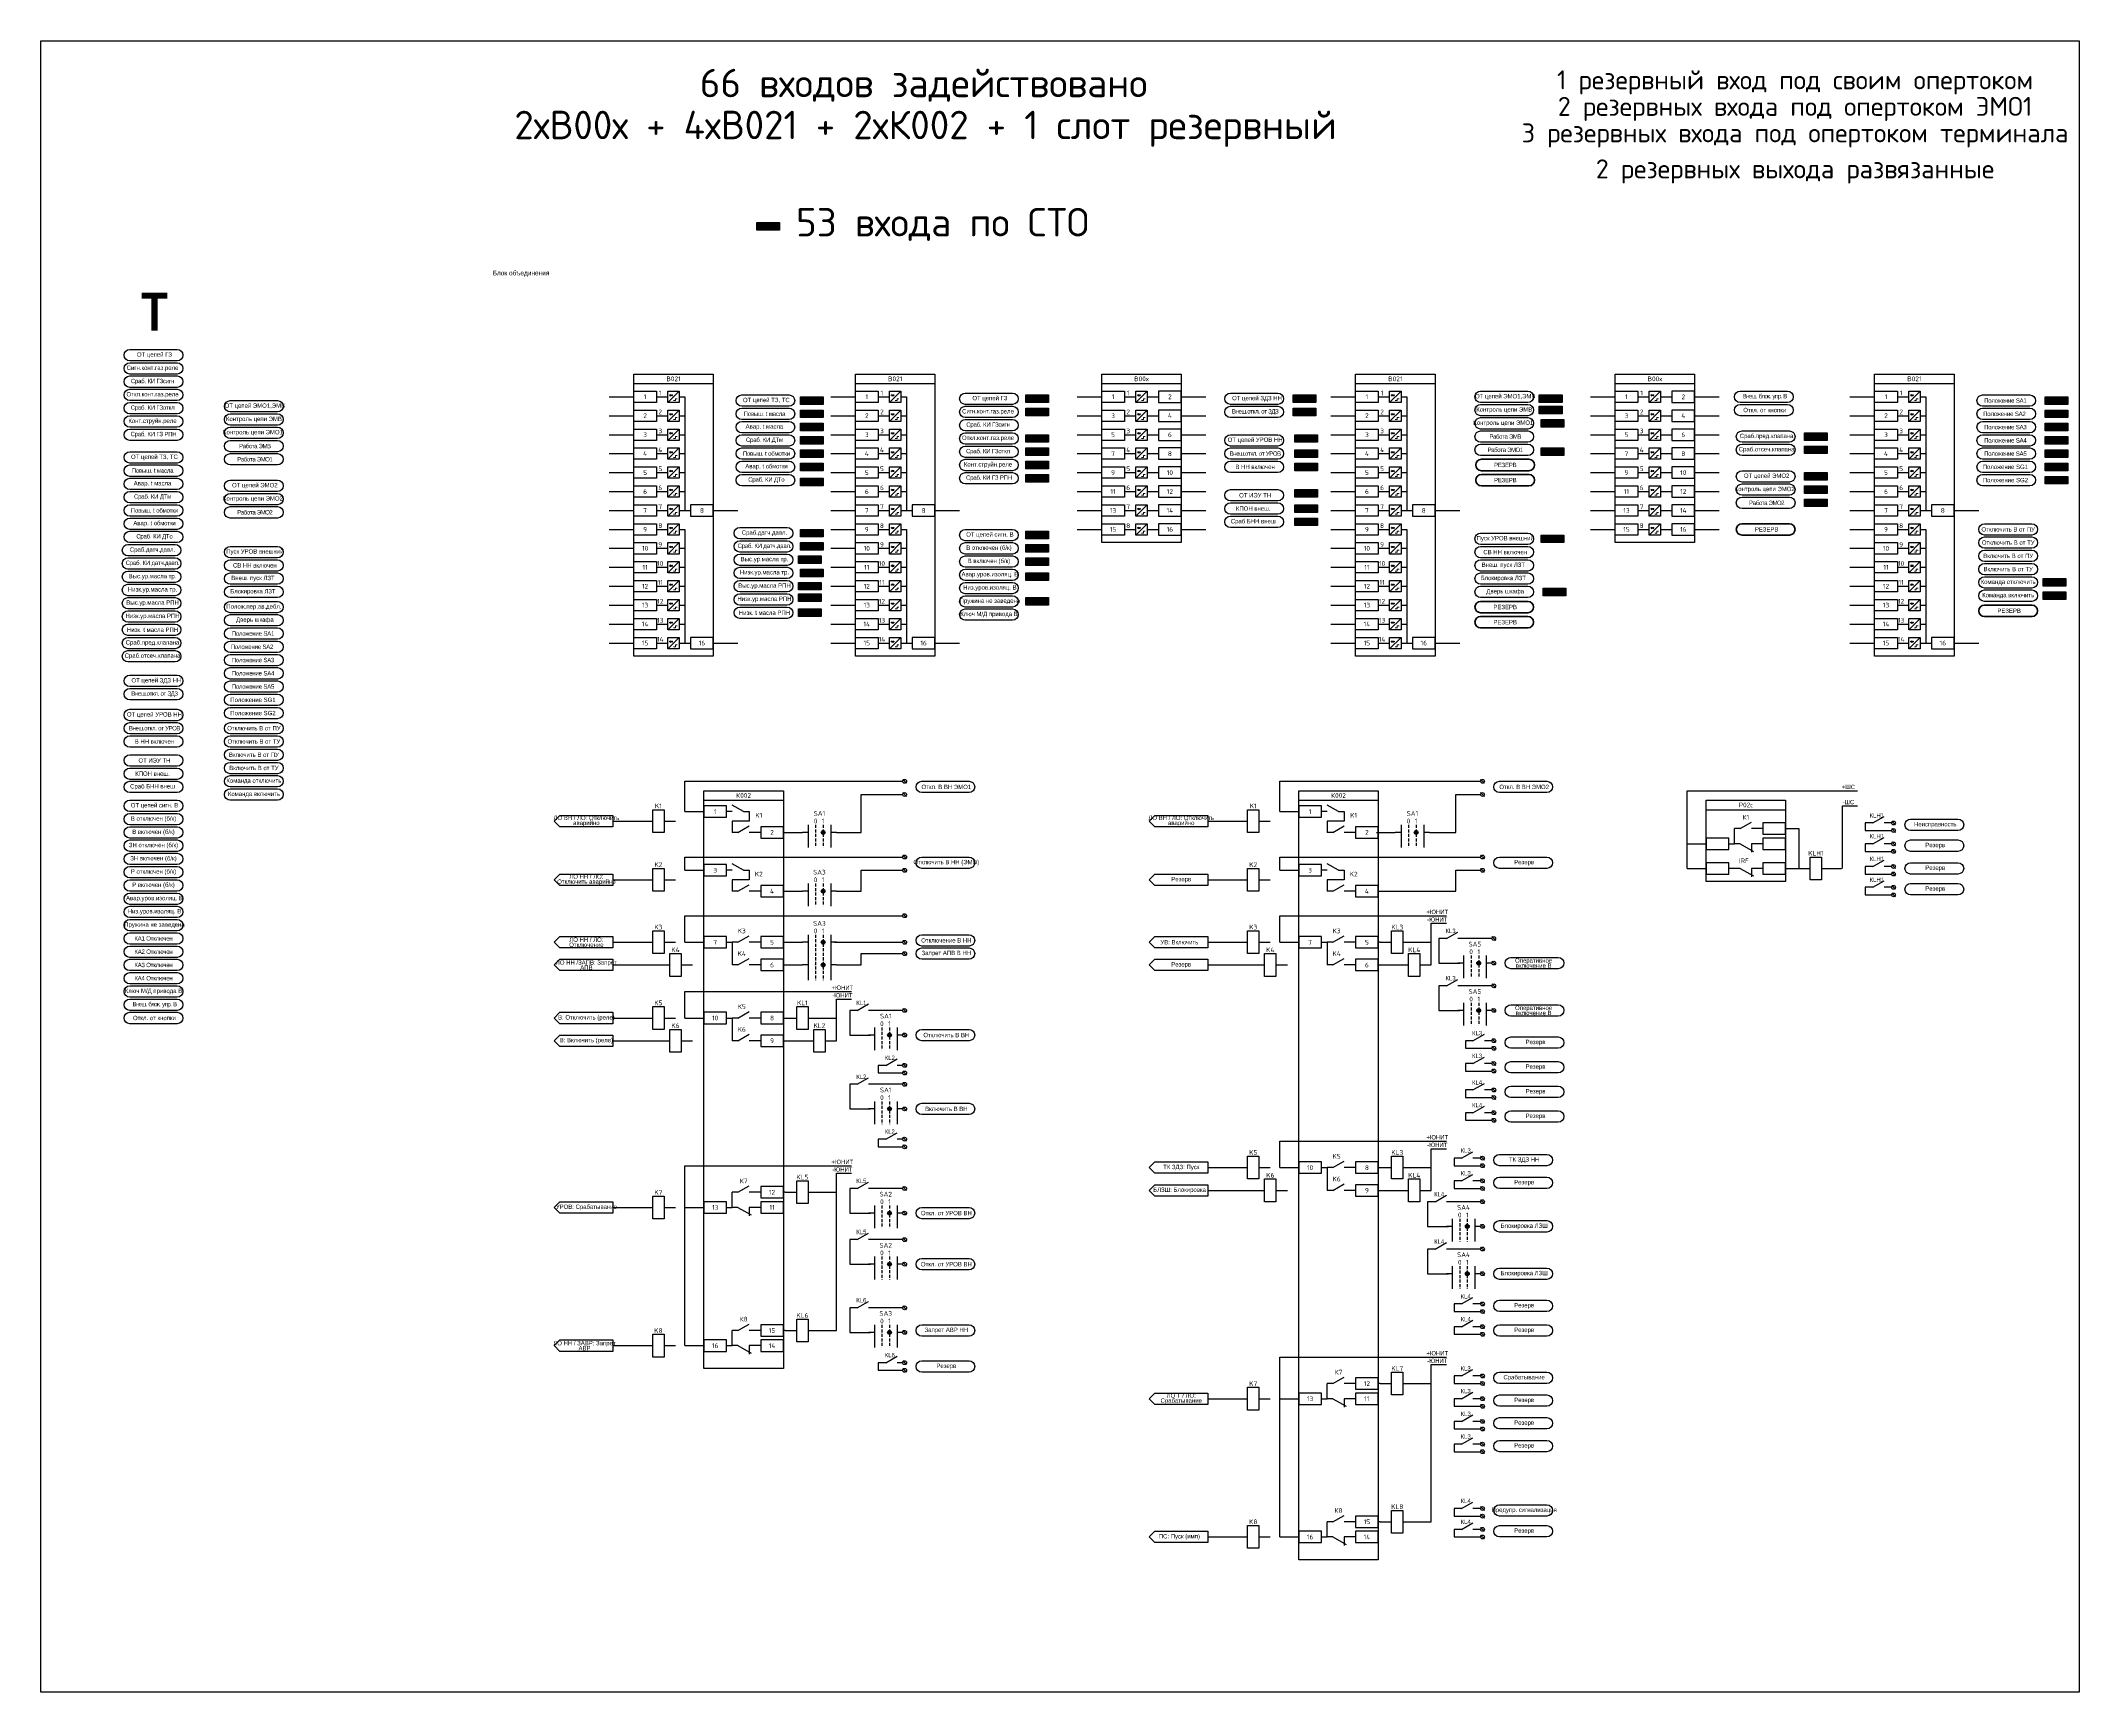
# Model space of a CAD drawing. Header units: millimetres. Extents: x 1491 to 6632, y -558 to 938.
# Drawn here: x 2745 to 3821, y -171 to 701 of the extents above; entities that cross this region are included whole.
import ezdxf
from ezdxf.enums import TextEntityAlignment as Align

# ---------------------------------------------------------------- set-up
doc = ezdxf.new("R2010")
doc.units = ezdxf.units.MM
doc.set_wipeout_variables(frame=1)
doc.linetypes.add('HIDDEN', pattern=[9.525, 6.35, -3.175])
doc.layers.add('_ОРЗ_0.3', color=7, linetype='Continuous', lineweight=30)
doc.layers.add('TEXT', color=7, linetype='Continuous', lineweight=25)
doc.layers.add('Основная', color=7, linetype='Continuous')
doc.styles.add('2.5_Gost_RD', font='ARIALN.TTF', dxfattribs={"height": 2.5})
doc.styles.add('2.5_ISOCPEUR', font='isocpeur.ttf', dxfattribs={"width": 0.9, "height": 2.5})
doc.styles.add('2.5_ISOCPEUR_1', font='isocpeur.ttf', dxfattribs={"height": 2.5})

# ---------------------------------------------------------------- blocks, each defined once
blk = doc.blocks.new('*U42')
at = {"layer": 'Основная', "color": 0}
for p, q in [((0, 0), (2, 0)), ((2, 0), (40, 0)), ((40, 0), (42, 0))]:
    blk.add_line(p, q, dxfattribs=at)
blk = doc.blocks.new('*U55')
at = {"lineweight": 13, "ltscale": 0.25}
blk.add_line((20.2, 1.2), (20.2, 0.3), dxfattribs=at)
for points in [[(0, 3), (12, 3), (12, -3), (0, -3)], [(18, 3), (24, 3), (24, -3), (18, -3)]]:
    blk.add_lwpolyline(points, close=True)
blk.add_lwpolyline([(20.2, 0.8), (19.2, 1.2), (19.2, 0.3), (20.2, 0.8)], dxfattribs=at)
at = {"lineweight": 13, "flags": 128}
for points in [[(19.5, 1.5, 0, 0, 0), (19.5, 2, 0.25, 0, 0), (19.5, 2.5, 0, 0, 0)], [(20, 1.5, 0, 0, 0), (20, 2, 0.25, 0, 0), (20, 2.5, 0, 0, 0)]]:
    blk.add_lwpolyline(points, format="xyseb", dxfattribs=at)
at = {"layer": 'Основная', "color": 0}
blk.add_line((12, 0), (18, 0), dxfattribs=at)
at = {"layer": 'Основная', "ltscale": 0.25}
blk.add_line((24, 3), (18, -3), dxfattribs=at)
at = {"layer": 'Основная', "color": 0, "lineweight": 13}
blk.add_line((18.7, 0.8), (20.7, 0.8), dxfattribs=at)
for p, q in [((21, -2), (22, -2)), ((22, -1), (23, -1)), ((22, -2), (22, -1))]:
    blk.add_line(p, q, dxfattribs=at).dxf.unprotected_set("ltscale", 0)
at = {"layer": 'Основная', "style": '2.5_ISOCPEUR'}
for tag, p in [('ОУ', (3, 6)), ('В', (6, 0)), ('K', (14, 2))]:
    blk.add_attdef(tag, text='', height=2.5, dxfattribs=at).set_placement(p, align=Align.MIDDLE_CENTER)
blk = doc.blocks.new('*U53')
blk.add_lwpolyline([(0, 3), (-12, 3), (-12, -3), (0, -3)], close=True)
at = {"layer": 'Основная', "style": '2.5_ISOCPEUR'}
for tag, p in [('ОУ', (-7, 10)), ('В', (-6, 0))]:
    blk.add_attdef(tag, text='', height=2.5, dxfattribs=at).set_placement(p, align=Align.MIDDLE_CENTER)
blk = doc.blocks.new('SPEC_COS_H')
at = {"layer": 'Основная', "color": 0}
blk.add_line((0, 0), (6, 3.4), dxfattribs=at)
blk = doc.blocks.new('*U106')
blk.add_lwpolyline([(0, 3), (-12, 3), (-12, -3), (0, -3)], close=True)
at = {"layer": 'Основная', "color": 0}
for p, q in [((-24, 0), (-27, 0)), ((-12, 0), (-18, 0))]:
    blk.add_line(p, q, dxfattribs=at)
at = {"ltscale": 0.25}
blk.add_blockref('SPEC_COS_H', (-24, 0), dxfattribs=at)
at = {"layer": 'Основная', "style": '2.5_ISOCPEUR'}
for tag, p in [('ОУ', (-13, 9)), ('K', (-13, 9)), ('В', (-6, 0))]:
    blk.add_attdef(tag, text='', height=2.5, dxfattribs=at).set_placement(p, align=Align.MIDDLE_CENTER)
blk = doc.blocks.new('*U54')
blk.add_lwpolyline([(0, 3), (-12, 3), (-12, -3), (0, -3)], close=True)
at = {"layer": 'Основная', "color": 0}
for p, q in [((-24, 0), (-27, 0)), ((-12, 0), (-18, 0))]:
    blk.add_line(p, q, dxfattribs=at)
at = {"ltscale": 0.25}
blk.add_blockref('SPEC_COS_H', (-24, 0), dxfattribs=at)
at = {"layer": 'Основная', "style": '2.5_ISOCPEUR'}
for tag, p in [('ОУ', (-22, 6)), ('K', (-21, 6)), ('В', (-6, 0))]:
    blk.add_attdef(tag, text='', height=2.5, dxfattribs=at).set_placement(p, align=Align.MIDDLE_CENTER)
blk = doc.blocks.new('*U95')
at = {"layer": 'Основная', "color": 0}
blk.add_line((0, 0), (7, -4), dxfattribs=at)
at = {"layer": 'Основная', "ltscale": 0.35}
blk.add_line((6, 0), (6, -4.5), dxfattribs=at)
blk = doc.blocks.new('*U103')
blk.add_lwpolyline([(0, 3), (-12, 3), (-12, -3), (0, -3)], close=True)
at = {"layer": 'Основная', "color": 0}
for p, q in [((-24, 0), (-27, 0)), ((-12, 0), (-18, 0))]:
    blk.add_line(p, q, dxfattribs=at)
at = {"ltscale": 0.25}
blk.add_blockref('*U95', (-24, 0), dxfattribs=at)
at = {"layer": 'Основная', "style": '2.5_ISOCPEUR'}
for tag, p in [('ОУ', (-22, 4)), ('K', (-21, 6)), ('В', (-6, 0))]:
    blk.add_attdef(tag, text='', height=2.5, dxfattribs=at).set_placement(p, align=Align.MIDDLE_CENTER)
blk = doc.blocks.new('*U107')
blk.add_lwpolyline([(0, 3), (-12, 3), (-12, -3), (0, -3)], close=True)
at = {"layer": 'Основная', "color": 0}
for p, q in [((-24, 0), (-27, 0)), ((-12, 0), (-18, 0))]:
    blk.add_line(p, q, dxfattribs=at)
at = {"ltscale": 0.25}
blk.add_blockref('SPEC_COS_H', (-24, 0), dxfattribs=at)
at = {"layer": 'Основная', "style": '2.5_ISOCPEUR'}
for tag, p in [('ОУ', (-21, 6)), ('K', (-21, 6)), ('В', (-6, 0))]:
    blk.add_attdef(tag, text='', height=2.5, dxfattribs=at).set_placement(p, align=Align.MIDDLE_CENTER)
blk = doc.blocks.new('*U111')
at = {"layer": 'Основная', "ltscale": 0.25}
blk.add_circle((0, 0), 1, dxfattribs=at)
blk = doc.blocks.new('*U109')
at = {"layer": 'Основная', "style": '2.5_ISOCPEUR'}
for tag, p in [('ОУ', (0, 4)), ('В', (0, -3))]:
    blk.add_attdef(tag, text='', height=2.5, dxfattribs=at).set_placement(p, align=Align.MIDDLE_CENTER)
at = {"ltscale": 0.25}
blk.add_blockref('*U111', (0, 0), dxfattribs=at)
at = {"layer": 'Основная', "ltscale": 0.25}
blk.add_line((1, -1), (-1, 1), dxfattribs=at)
blk = doc.blocks.new('*U108')
at = {"ltscale": 0.35}
h = blk.add_hatch(color=256, dxfattribs=at)
edge = h.paths.add_edge_path()
edge.add_arc((-2, 0), 0.01, 0, 360)
h = blk.add_hatch(color=256, dxfattribs=at)
edge = h.paths.add_edge_path()
edge.add_arc((2, 0), 1, 0, 360)
at = {"layer": 'Основная', "color": 0}
for p, q in [((-6, 0), (-9, 0)), ((-6, 4), (-6, -8)), ((6, 4), (6, -8)), ((9, 0), (6, 0))]:
    blk.add_line(p, q, dxfattribs=at)
at = {"layer": 'Основная', "color": 0, "linetype": 'HIDDEN', "ltscale": 0.25}
for p, q in [((-2, 4), (-2, -8)), ((2, 4), (2, -8))]:
    blk.add_line(p, q, dxfattribs=at)
at = {"layer": 'Основная', "ltscale": 0.35}
for centre, radius in [((-2, 0), 0.01), ((2, 0), 1)]:
    blk.add_circle(centre, radius, dxfattribs=at)
at = {"layer": 'Основная', "style": '2.5_ISOCPEUR'}
for tag, p in [('ОУ', (0, 10)), ('ОП1', (-2, 6)), ('ОП2', (2, 6)), ('В1', (-9, -2)), ('В2', (9, -2))]:
    blk.add_attdef(tag, text='', height=2.5, dxfattribs=at).set_placement(p, align=Align.MIDDLE_CENTER)
blk = doc.blocks.new('*U110')
at = {"layer": 'Основная', "color": 0}
for p, q in [((-9, 0), (-3, 0)), ((3, 0), (9, 0))]:
    blk.add_line(p, q, dxfattribs=at)
at = {"layer": 'Основная'}
blk.add_lwpolyline([(-3, 6), (3, 6), (3, -6), (-3, -6)], close=True, dxfattribs=at)
at = {"layer": 'Основная', "style": '2.5_ISOCPEUR'}
for tag, p in [('ОУ', (0, 8)), ('В2', (-7, -2)), ('В1', (7, -2))]:
    blk.add_attdef(tag, text='', height=2.5, dxfattribs=at).set_placement(p, align=Align.MIDDLE_CENTER)

msp = doc.modelspace()

# ---------------------------------------------------------------- hatches: boundary and pattern name
at = {"ltscale": 100}
h = msp.add_hatch(color=3, dxfattribs=at)
h.dxf.hatch_style = 1
h.paths.add_polyline_path([(3135, 605), (3123, 605), (3123, 601), (3135, 601)])
h = msp.add_hatch(color=3, dxfattribs=at)
h.dxf.hatch_style = 1
h.paths.add_polyline_path([(3158, 513), (3146, 513), (3146, 509), (3158, 509)])
h = msp.add_hatch(color=3, dxfattribs=at)
h.dxf.hatch_style = 1
h.paths.add_polyline_path([(3158, 506), (3146, 506), (3146, 502), (3158, 502)])
h = msp.add_hatch(color=3, dxfattribs=at)
h.dxf.hatch_style = 1
h.paths.add_polyline_path([(3277, 514), (3265, 514), (3265, 510), (3277, 510)])
h = msp.add_hatch(color=3, dxfattribs=at)
h.dxf.hatch_style = 1
h.paths.add_polyline_path([(3277, 507), (3265, 507), (3265, 503), (3277, 503)])
h = msp.add_hatch(color=3, dxfattribs=at)
h.dxf.hatch_style = 1
h.paths.add_polyline_path([(3418, 514), (3406, 514), (3406, 510), (3418, 510)])
h = msp.add_hatch(color=3, dxfattribs=at)
h.dxf.hatch_style = 1
h.paths.add_polyline_path([(3418, 507), (3406, 507), (3406, 503), (3418, 503)])
h = msp.add_hatch(color=3, dxfattribs=at)
h.dxf.hatch_style = 1
h.paths.add_polyline_path([(3548, 514), (3536, 514), (3536, 510), (3548, 510)])
h = msp.add_hatch(color=3, dxfattribs=at)
h.dxf.hatch_style = 1
h.paths.add_polyline_path([(3548, 508), (3536, 508), (3536, 504), (3548, 504)])
h = msp.add_hatch(color=3, dxfattribs=at)
h.dxf.hatch_style = 1
h.paths.add_polyline_path([(3815, 513), (3803, 513), (3803, 509), (3815, 509)])
h = msp.add_hatch(color=3, dxfattribs=at)
h.dxf.hatch_style = 1
h.paths.add_polyline_path([(3815, 506), (3803, 506), (3803, 502), (3815, 502)])
h = msp.add_hatch(color=3, dxfattribs=at)
h.dxf.hatch_style = 1
h.paths.add_polyline_path([(3158, 499), (3146, 499), (3146, 495), (3158, 495)])
h = msp.add_hatch(color=3, dxfattribs=at)
h.dxf.hatch_style = 1
h.paths.add_polyline_path([(3549, 501), (3537, 501), (3537, 497), (3549, 497)])
h = msp.add_hatch(color=3, dxfattribs=at)
h.dxf.hatch_style = 1
h.paths.add_polyline_path([(3815, 499), (3803, 499), (3803, 495), (3815, 495)])
h = msp.add_hatch(color=3, dxfattribs=at)
h.dxf.hatch_style = 1
h.paths.add_polyline_path([(3158, 492), (3146, 492), (3146, 488), (3158, 488)])
h = msp.add_hatch(color=3, dxfattribs=at)
h.dxf.hatch_style = 1
h.paths.add_polyline_path([(3158, 485), (3146, 485), (3146, 481), (3158, 481)])
h = msp.add_hatch(color=3, dxfattribs=at)
h.dxf.hatch_style = 1
h.paths.add_polyline_path([(3277, 493), (3265, 493), (3265, 489), (3277, 489)])
h = msp.add_hatch(color=3, dxfattribs=at)
h.dxf.hatch_style = 1
h.paths.add_polyline_path([(3277, 486), (3265, 486), (3265, 482), (3277, 482)])
h = msp.add_hatch(color=3, dxfattribs=at)
h.dxf.hatch_style = 1
h.paths.add_polyline_path([(3419, 493), (3407, 493), (3407, 489), (3419, 489)])
h = msp.add_hatch(color=3, dxfattribs=at)
h.dxf.hatch_style = 1
h.paths.add_polyline_path([(3419, 485), (3407, 485), (3407, 481), (3419, 481)])
h = msp.add_hatch(color=3, dxfattribs=at)
h.dxf.hatch_style = 1
h.paths.add_polyline_path([(3549, 486), (3537, 486), (3537, 482), (3549, 482)])
h = msp.add_hatch(color=3, dxfattribs=at)
h.dxf.hatch_style = 1
h.paths.add_polyline_path([(3688, 494), (3676, 494), (3676, 490), (3688, 490)])
h = msp.add_hatch(color=3, dxfattribs=at)
h.dxf.hatch_style = 1
h.paths.add_polyline_path([(3688, 487), (3676, 487), (3676, 483), (3688, 483)])
h = msp.add_hatch(color=3, dxfattribs=at)
h.dxf.hatch_style = 1
h.paths.add_polyline_path([(3815, 492), (3803, 492), (3803, 488), (3815, 488)])
h = msp.add_hatch(color=3, dxfattribs=at)
h.dxf.hatch_style = 1
h.paths.add_polyline_path([(3815, 485), (3803, 485), (3803, 481), (3815, 481)])
h = msp.add_hatch(color=3, dxfattribs=at)
h.dxf.hatch_style = 1
h.paths.add_polyline_path([(3158, 478), (3146, 478), (3146, 474), (3158, 474)])
h = msp.add_hatch(color=3, dxfattribs=at)
h.dxf.hatch_style = 1
h.paths.add_polyline_path([(3277, 479), (3265, 479), (3265, 475), (3277, 475)])
h = msp.add_hatch(color=3, dxfattribs=at)
h.dxf.hatch_style = 1
h.paths.add_polyline_path([(3419, 478), (3407, 478), (3407, 474), (3419, 474)])
h = msp.add_hatch(color=3, dxfattribs=at)
h.dxf.hatch_style = 1
h.paths.add_polyline_path([(3815, 478), (3803, 478), (3803, 474), (3815, 474)])
h = msp.add_hatch(color=3, dxfattribs=at)
h.dxf.hatch_style = 1
h.paths.add_polyline_path([(3158, 470), (3146, 470), (3146, 466), (3158, 466)])
h = msp.add_hatch(color=3, dxfattribs=at)
h.dxf.hatch_style = 1
h.paths.add_polyline_path([(3277, 472), (3265, 472), (3265, 468), (3277, 468)])
h = msp.add_hatch(color=3, dxfattribs=at)
h.dxf.hatch_style = 1
h.paths.add_polyline_path([(3419, 464), (3407, 464), (3407, 460), (3419, 460)])
h = msp.add_hatch(color=3, dxfattribs=at)
h.dxf.hatch_style = 1
h.paths.add_polyline_path([(3688, 473), (3676, 473), (3676, 469), (3688, 469)])
h = msp.add_hatch(color=3, dxfattribs=at)
h.dxf.hatch_style = 1
h.paths.add_polyline_path([(3688, 466), (3676, 466), (3676, 462), (3688, 462)])
h = msp.add_hatch(color=3, dxfattribs=at)
h.dxf.hatch_style = 1
h.paths.add_polyline_path([(3815, 471), (3803, 471), (3803, 467), (3815, 467)])
h = msp.add_hatch(color=3, dxfattribs=at)
h.dxf.hatch_style = 1
h.paths.add_polyline_path([(3419, 456), (3407, 456), (3407, 452), (3419, 452)])
h = msp.add_hatch(color=3, dxfattribs=at)
h.dxf.hatch_style = 1
h.paths.add_polyline_path([(3688, 459), (3676, 459), (3676, 455), (3688, 455)])
h = msp.add_hatch(color=3, dxfattribs=at)
h.dxf.hatch_style = 1
h.paths.add_polyline_path([(3158, 443), (3146, 443), (3146, 439), (3158, 439)])
h = msp.add_hatch(color=3, dxfattribs=at)
h.dxf.hatch_style = 1
h.paths.add_polyline_path([(3277, 442), (3265, 442), (3265, 438), (3277, 438)])
h = msp.add_hatch(color=3, dxfattribs=at)
h.dxf.hatch_style = 1
h.paths.add_polyline_path([(3419, 449), (3407, 449), (3407, 445), (3419, 445)])
h = msp.add_hatch(color=3, dxfattribs=at)
h.dxf.hatch_style = 1
h.paths.add_polyline_path([(3158, 436), (3146, 436), (3146, 432), (3158, 432)])
h = msp.add_hatch(color=3, dxfattribs=at)
h.dxf.hatch_style = 1
h.paths.add_polyline_path([(3277, 435), (3265, 435), (3265, 431), (3277, 431)])
h = msp.add_hatch(color=3, dxfattribs=at)
h.dxf.hatch_style = 1
h.paths.add_polyline_path([(3549, 440), (3537, 440), (3537, 436), (3549, 436)])
h = msp.add_hatch(color=3, dxfattribs=at)
h.dxf.hatch_style = 1
h.paths.add_polyline_path([(3157, 429), (3145, 429), (3145, 425), (3157, 425)])
h = msp.add_hatch(color=3, dxfattribs=at)
h.dxf.hatch_style = 1
h.paths.add_polyline_path([(3158, 422), (3146, 422), (3146, 418), (3158, 418)])
h = msp.add_hatch(color=3, dxfattribs=at)
h.dxf.hatch_style = 1
h.paths.add_polyline_path([(3277, 428), (3265, 428), (3265, 424), (3277, 424)])
h = msp.add_hatch(color=3, dxfattribs=at)
h.dxf.hatch_style = 1
h.paths.add_polyline_path([(3277, 420), (3265, 420), (3265, 416), (3277, 416)])
h = msp.add_hatch(color=3, dxfattribs=at)
h.dxf.hatch_style = 1
h.paths.add_polyline_path([(3157, 415), (3145, 415), (3145, 411), (3157, 411)])
h = msp.add_hatch(color=3, dxfattribs=at)
h.dxf.hatch_style = 1
h.paths.add_polyline_path([(3157, 409), (3145, 409), (3145, 405), (3157, 405)])
h = msp.add_hatch(color=3, dxfattribs=at)
h.dxf.hatch_style = 1
h.paths.add_polyline_path([(3550, 412), (3538, 412), (3538, 408), (3550, 408)])
h = msp.add_hatch(color=3, dxfattribs=at)
h.dxf.hatch_style = 1
h.paths.add_polyline_path([(3814, 417), (3802, 417), (3802, 413), (3814, 413)])
h = msp.add_hatch(color=3, dxfattribs=at)
h.dxf.hatch_style = 1
h.paths.add_polyline_path([(3814, 410), (3802, 410), (3802, 406), (3814, 406)])
h = msp.add_hatch(color=3, dxfattribs=at)
h.dxf.hatch_style = 1
h.paths.add_polyline_path([(3157, 401), (3145, 401), (3145, 397), (3157, 397)])
h = msp.add_hatch(color=3, dxfattribs=at)
h.dxf.hatch_style = 1
h.paths.add_polyline_path([(3277, 407), (3265, 407), (3265, 403), (3277, 403)])

# ---------------------------------------------------------------- linework, layer by layer
for p, q in [((3085, 513), (3085, 453)), ((3202, 513), (3202, 453)), ((3466, 513), (3466, 453)), ((3740, 513), (3740, 453)), ((3085, 443), (3085, 383)), ((3202, 443), (3202, 383)), ((3466, 443), (3466, 383)), ((3740, 443), (3740, 383)), ((3614, 264), (3614, 305)), ((3614, 305), (3704, 305)), ((3119, 294), (3119, 289)), ((3433, 294), (3433, 289)), ((3696, 264), (3696, 297)), ((3696, 297), (3704, 297)), ((3047, 289), (3062, 289)), ((3119, 289), (3110, 289)), ((3110, 289), (3110, 283)), ((3361, 289), (3376, 289)), ((3433, 289), (3424, 289)), ((3424, 289), (3424, 283)), ((3639, 277), (3639, 285)), ((3673, 285), (3673, 264)), ((3712, 288), (3708, 288)), ((3708, 288), (3708, 284)), ((3636, 277), (3639, 277)), ((3712, 277), (3708, 277)), ((3708, 277), (3708, 273)), ((3119, 263), (3119, 258)), ((3433, 263), (3433, 258)), ((3686.5, 264), (3695.5, 264)), ((3712, 265), (3708, 265)), ((3708, 265), (3708, 261)), ((3047, 258), (3062, 258)), ((3119, 258), (3110, 258)), ((3110, 258), (3110, 252)), ((3361, 258), (3376, 258)), ((3433, 258), (3424, 258)), ((3424, 258), (3424, 252)), ((3712, 254), (3708, 254)), ((3708, 254), (3708, 250)), ((3479, 213), (3479, 235)), ((3479, 235), (3487, 235)), ((3487, 227), (3483, 227)), ((3047, 225), (3062, 225)), ((3107, 225), (3110, 225)), ((3110, 225), (3110, 213)), ((3361, 225), (3376, 225)), ((3421, 225), (3424, 225)), ((3424, 225), (3424, 213)), ((3452, 225), (3451, 225)), ((3470, 225), (3479, 225)), ((3047, 213), (3071, 213)), ((3361, 213), (3385, 213)), ((3165, 173), (3165, 195)), ((3165, 195), (3173, 195)), ((3487, 202), (3483, 202)), ((3047, 185), (3062, 185)), ((3107, 185), (3110, 185)), ((3110, 185), (3110, 173)), ((3156, 185), (3165, 185)), ((3176, 189), (3172, 189)), ((3047, 173), (3071, 173)), ((3162, 173), (3165, 173)), ((3501, 173), (3497, 173)), ((3497, 173), (3497, 169)), ((3191, 160), (3187, 160)), ((3187, 160), (3187, 156)), ((3501, 161), (3497, 161)), ((3497, 161), (3497, 157)), ((3176, 150), (3172, 150)), ((3501, 147), (3497, 147)), ((3497, 147), (3497, 143)), ((3501, 135), (3497, 135)), ((3497, 135), (3497, 131)), ((3191, 121), (3187, 121)), ((3187, 121), (3187, 117)), ((3479, 94), (3479, 116)), ((3479, 116), (3487, 116)), ((3495, 111), (3491, 111)), ((3491, 111), (3491, 107)), ((3165, 20), (3165, 103)), ((3165, 103), (3173, 103)), ((3361, 106), (3376, 106)), ((3421, 106), (3424, 106)), ((3424, 106), (3424, 94)), ((3470, 106), (3479, 106)), ((3495, 99), (3491, 99)), ((3491, 99), (3491, 95)), ((3110, 85), (3110, 93)), ((3138, 93), (3137, 93)), ((3156, 93), (3165, 93)), ((3176, 95), (3172, 95)), ((3361, 94), (3385, 94)), ((3481, 88), (3477, 88)), ((3047, 85), (3062, 85)), ((3107, 85), (3110, 85)), ((3176, 68), (3172, 68)), ((3481, 63), (3477, 63)), ((3495, 34), (3491, 34)), ((3491, 34), (3491, 30)), ((3176, 32), (3172, 32)), ((3495, 22), (3491, 22)), ((3491, 22), (3491, 18)), ((3047, 12), (3062, 12)), ((3107, 12), (3110, 12)), ((3110, 12), (3110, 20)), ((3138, 20), (3137, 20)), ((3156, 20), (3165, 20)), ((3191, 3), (3187, 3)), ((3187, 3), (3187, -1)), ((3479, -81), (3479, 2)), ((3479, 2), (3487, 2)), ((3424, -16), (3424, -8)), ((3452, -8), (3451, -8)), ((3470, -8), (3479, -8)), ((3495, -4), (3491, -4)), ((3491, -4), (3491, -8)), ((3361, -16), (3376, -16)), ((3421, -16), (3424, -16)), ((3495, -16), (3491, -16)), ((3491, -16), (3491, -20)), ((3495, -28), (3491, -28)), ((3491, -28), (3491, -32)), ((3495, -40), (3491, -40)), ((3491, -40), (3491, -44)), ((3495, -74), (3491, -74)), ((3491, -74), (3491, -78)), ((3424, -89), (3424, -81)), ((3452, -81), (3451, -81)), ((3470, -81), (3479, -81)), ((3495, -85), (3491, -85)), ((3491, -85), (3491, -89)), ((3361, -89), (3376, -89)), ((3421, -89), (3424, -89))]:
    msp.add_line(p, q, dxfattribs=at)
for points in [[(2745, 701), (3821, 701), (3821, -171), (2745, -171)], [(3123, 605), (3135, 605), (3135, 601), (3123, 601)], [(3146, 513), (3158, 513), (3158, 509), (3146, 509)], [(3146, 506), (3158, 506), (3158, 502), (3146, 502)], [(3265, 514), (3277, 514), (3277, 510), (3265, 510)], [(3265, 507), (3277, 507), (3277, 503), (3265, 503)], [(3406, 514), (3418, 514), (3418, 510), (3406, 510)], [(3406, 507), (3418, 507), (3418, 503), (3406, 503)], [(3536, 514), (3548, 514), (3548, 510), (3536, 510)], [(3536, 508), (3548, 508), (3548, 504), (3536, 504)], [(3803, 513), (3815, 513), (3815, 509), (3803, 509)], [(3803, 506), (3815, 506), (3815, 502), (3803, 502)], [(3146, 499), (3158, 499), (3158, 495), (3146, 495)], [(3537, 501), (3549, 501), (3549, 497), (3537, 497)], [(3803, 499), (3815, 499), (3815, 495), (3803, 495)], [(3146, 492), (3158, 492), (3158, 488), (3146, 488)], [(3146, 485), (3158, 485), (3158, 481), (3146, 481)], [(3265, 493), (3277, 493), (3277, 489), (3265, 489)], [(3265, 486), (3277, 486), (3277, 482), (3265, 482)], [(3407, 493), (3419, 493), (3419, 489), (3407, 489)], [(3407, 485), (3419, 485), (3419, 481), (3407, 481)], [(3537, 486), (3549, 486), (3549, 482), (3537, 482)], [(3676, 494), (3688, 494), (3688, 490), (3676, 490)], [(3676, 487), (3688, 487), (3688, 483), (3676, 483)], [(3803, 492), (3815, 492), (3815, 488), (3803, 488)], [(3803, 485), (3815, 485), (3815, 481), (3803, 481)], [(3146, 478), (3158, 478), (3158, 474), (3146, 474)], [(3265, 479), (3277, 479), (3277, 475), (3265, 475)], [(3407, 478), (3419, 478), (3419, 474), (3407, 474)], [(3803, 478), (3815, 478), (3815, 474), (3803, 474)], [(3146, 470), (3158, 470), (3158, 466), (3146, 466)], [(3265, 472), (3277, 472), (3277, 468), (3265, 468)], [(3407, 464), (3419, 464), (3419, 460), (3407, 460)], [(3676, 473), (3688, 473), (3688, 469), (3676, 469)], [(3676, 466), (3688, 466), (3688, 462), (3676, 462)], [(3803, 471), (3815, 471), (3815, 467), (3803, 467)], [(3407, 456), (3419, 456), (3419, 452), (3407, 452)], [(3676, 459), (3688, 459), (3688, 455), (3676, 455)], [(3146, 443), (3158, 443), (3158, 439), (3146, 439)], [(3265, 442), (3277, 442), (3277, 438), (3265, 438)], [(3407, 449), (3419, 449), (3419, 445), (3407, 445)], [(3146, 436), (3158, 436), (3158, 432), (3146, 432)], [(3265, 435), (3277, 435), (3277, 431), (3265, 431)], [(3537, 440), (3549, 440), (3549, 436), (3537, 436)], [(3145, 429), (3157, 429), (3157, 425), (3145, 425)], [(3146, 422), (3158, 422), (3158, 418), (3146, 418)], [(3265, 428), (3277, 428), (3277, 424), (3265, 424)], [(3265, 420), (3277, 420), (3277, 416), (3265, 416)], [(3145, 415), (3157, 415), (3157, 411), (3145, 411)], [(3145, 409), (3157, 409), (3157, 405), (3145, 405)], [(3538, 412), (3550, 412), (3550, 408), (3538, 408)], [(3802, 417), (3814, 417), (3814, 413), (3802, 413)], [(3802, 410), (3814, 410), (3814, 406), (3802, 406)], [(3145, 401), (3157, 401), (3157, 397), (3145, 397)], [(3265, 407), (3277, 407), (3277, 403), (3265, 403)], [(3019, 88), (3047, 88), (3047, 82), (3019, 82), (3016, 85)], [(3333, -13), (3361, -13), (3361, -19), (3333, -19), (3330, -16)]]:
    msp.add_lwpolyline(points, close=True, dxfattribs=at)
at = {"color": 2, "ltscale": 100}
for points in [[(2792, 532, -1), (2792, 538), (2817, 538, -1), (2817, 532)], [(2792, 525, -1), (2792, 531), (2817, 531, -1), (2817, 525)], [(2792, 518, -1), (2792, 524), (2817, 524, -1), (2817, 518)], [(2792, 511, -1), (2792, 517), (2817, 517, -1), (2817, 511)], [(2792, 504, -1), (2792, 510), (2817, 510, -1), (2817, 504)], [(3233, 509, -1), (3233, 515), (3258, 515, -1), (3258, 509)], [(3233, 502, -1), (3233, 508), (3258, 508, -1), (3258, 502)], [(2792, 497, -1), (2792, 503), (2817, 503, -1), (2817, 497)], [(2792, 490, -1), (2792, 496), (2817, 496, -1), (2817, 490)], [(3233, 495, -1), (3233, 501), (3258, 501, -1), (3258, 495)], [(3233, 488, -1), (3233, 494), (3258, 494, -1), (3258, 488)], [(3233, 481, -1), (3233, 487), (3258, 487, -1), (3258, 481)], [(3233, 474, -1), (3233, 480), (3258, 480, -1), (3258, 474)], [(3233, 467, -1), (3233, 473), (3258, 473, -1), (3258, 467)], [(3515, 304, -1), (3515, 310), (3540, 310, -1), (3540, 304)]]:
    msp.add_lwpolyline(points, format="xyb", close=True, dxfattribs=at)
at = {"color": 30, "ltscale": 100, "true_color": 0xf26722}
for points in [[(2845, 505, -1), (2845, 511), (2870, 511, -1), (2870, 505)], [(3505, 510, -1), (3505, 516), (3530, 516, -1), (3530, 510)], [(3505, 503, -1), (3505, 509), (3530, 509, -1), (3530, 503)], [(2845, 498, -1), (2845, 504), (2870, 504, -1), (2870, 498)], [(2845, 491, -1), (2845, 497), (2870, 497, -1), (2870, 491)], [(3505, 496, -1), (3505, 502), (3530, 502, -1), (3530, 496)], [(3505, 489, -1), (3505, 495), (3530, 495, -1), (3530, 489)], [(2845, 484, -1), (2845, 490), (2870, 490, -1), (2870, 484)], [(3505, 482, -1), (3505, 488), (3530, 488, -1), (3530, 482)], [(2845, 477, -1), (2845, 483), (2870, 483, -1), (2870, 477)]]:
    msp.add_lwpolyline(points, format="xyb", close=True, dxfattribs=at)
at = {"ltscale": 100}
for points in [[(3045, 513), (3058, 513)], [(3082, 513), (3085, 513)], [(3162, 513), (3175, 513)], [(3199, 513), (3202, 513)], [(3292, 513), (3305, 513)], [(3329, 513), (3335, 513)], [(3347, 513), (3360, 513)], [(3426, 513), (3439, 513)], [(3463, 513), (3466, 513)], [(3563, 513), (3576, 513)], [(3600, 513), (3606, 513)], [(3618, 513), (3631, 513)], [(3700, 513), (3713, 513)], [(3737, 513), (3740, 513)], [(3045, 503), (3058, 503)], [(3082, 503), (3085, 503)], [(3162, 503), (3175, 503)], [(3199, 503), (3202, 503)], [(3292, 503), (3305, 503)], [(3329, 503), (3335, 503)], [(3347, 503), (3360, 503)], [(3426, 503), (3439, 503)], [(3463, 503), (3466, 503)], [(3563, 503), (3576, 503)], [(3600, 503), (3606, 503)], [(3618, 503), (3631, 503)], [(3700, 503), (3713, 503)], [(3737, 503), (3740, 503)], [(3045, 493), (3058, 493)], [(3082, 493), (3085, 493)], [(3162, 493), (3175, 493)], [(3199, 493), (3202, 493)], [(3292, 493), (3305, 493)], [(3329, 493), (3335, 493)], [(3347, 493), (3360, 493)], [(3426, 493), (3439, 493)], [(3463, 493), (3466, 493)], [(3563, 493), (3576, 493)], [(3600, 493), (3606, 493)], [(3618, 493), (3631, 493)], [(3700, 493), (3713, 493)], [(3737, 493), (3740, 493)], [(3045, 483), (3058, 483)], [(3082, 483), (3085, 483)], [(3162, 483), (3175, 483)], [(3199, 483), (3202, 483)], [(3292, 483), (3305, 483)], [(3329, 483), (3335, 483)], [(3347, 483), (3360, 483)], [(3426, 483), (3439, 483)], [(3463, 483), (3466, 483)], [(3563, 483), (3576, 483)], [(3600, 483), (3606, 483)], [(3618, 483), (3631, 483)], [(3700, 483), (3713, 483)], [(3737, 483), (3740, 483)], [(3045, 473), (3058, 473)], [(3045, 463), (3058, 463)], [(3082, 473), (3085, 473)], [(3082, 463), (3085, 463)], [(3162, 473), (3175, 473)], [(3162, 463), (3175, 463)], [(3199, 473), (3202, 473)], [(3199, 463), (3202, 463)], [(3292, 473), (3305, 473)], [(3292, 463), (3305, 463)], [(3329, 473), (3335, 473)], [(3329, 463), (3335, 463)], [(3347, 473), (3360, 473)], [(3347, 463), (3360, 463)], [(3426, 473), (3439, 473)], [(3426, 463), (3439, 463)], [(3463, 473), (3466, 473)], [(3463, 463), (3466, 463)], [(3563, 473), (3576, 473)], [(3563, 463), (3576, 463)], [(3600, 473), (3606, 473)], [(3600, 463), (3606, 463)], [(3618, 473), (3631, 473)], [(3618, 463), (3631, 463)], [(3700, 473), (3713, 473)], [(3700, 463), (3713, 463)], [(3737, 473), (3740, 473)], [(3737, 463), (3740, 463)], [(3045, 453), (3058, 453)], [(3082, 453), (3088, 453)], [(3100, 453), (3113, 453)], [(3162, 453), (3175, 453)], [(3199, 453), (3205, 453)], [(3217, 453), (3230, 453)], [(3292, 453), (3305, 453)], [(3329, 453), (3335, 453)], [(3347, 453), (3360, 453)], [(3426, 453), (3439, 453)], [(3463, 453), (3469, 453)], [(3481, 453), (3494, 453)], [(3563, 453), (3576, 453)], [(3600, 453), (3606, 453)], [(3618, 453), (3631, 453)], [(3700, 453), (3713, 453)], [(3737, 453), (3743, 453)], [(3755, 453), (3768, 453)], [(3045, 443), (3058, 443)], [(3082, 443), (3085, 443)], [(3162, 443), (3175, 443)], [(3199, 443), (3202, 443)], [(3292, 443), (3305, 443)], [(3329, 443), (3335, 443)], [(3347, 443), (3360, 443)], [(3426, 443), (3439, 443)], [(3463, 443), (3466, 443)], [(3563, 443), (3576, 443)], [(3600, 443), (3606, 443)], [(3618, 443), (3631, 443)], [(3700, 443), (3713, 443)], [(3737, 443), (3740, 443)], [(3045, 433), (3058, 433)], [(3082, 433), (3085, 433)], [(3162, 433), (3175, 433)], [(3199, 433), (3202, 433)], [(3426, 433), (3439, 433)], [(3463, 433), (3466, 433)], [(3700, 433), (3713, 433)], [(3737, 433), (3740, 433)], [(3045, 423), (3058, 423)], [(3082, 423), (3085, 423)], [(3162, 423), (3175, 423)], [(3199, 423), (3202, 423)], [(3426, 423), (3439, 423)], [(3463, 423), (3466, 423)], [(3700, 423), (3713, 423)], [(3737, 423), (3740, 423)], [(3045, 413), (3058, 413)], [(3082, 413), (3085, 413)], [(3162, 413), (3175, 413)], [(3199, 413), (3202, 413)], [(3426, 413), (3439, 413)], [(3463, 413), (3466, 413)], [(3700, 413), (3713, 413)], [(3737, 413), (3740, 413)], [(3045, 403), (3058, 403)], [(3082, 403), (3085, 403)], [(3162, 403), (3175, 403)], [(3199, 403), (3202, 403)], [(3426, 403), (3439, 403)], [(3463, 403), (3466, 403)], [(3700, 403), (3713, 403)], [(3737, 403), (3740, 403)], [(3045, 393), (3058, 393)], [(3082, 393), (3085, 393)], [(3162, 393), (3175, 393)], [(3199, 393), (3202, 393)], [(3426, 393), (3439, 393)], [(3463, 393), (3466, 393)], [(3700, 393), (3713, 393)], [(3737, 393), (3740, 393)], [(3045, 383), (3058, 383)], [(3082, 383), (3085, 383)], [(3082, 383), (3088, 383)], [(3100, 383), (3113, 383)], [(3162, 383), (3175, 383)], [(3199, 383), (3202, 383)], [(3199, 383), (3205, 383)], [(3217, 383), (3230, 383)], [(3426, 383), (3439, 383)], [(3463, 383), (3466, 383)], [(3463, 383), (3469, 383)], [(3481, 383), (3494, 383)], [(3700, 383), (3713, 383)], [(3737, 383), (3740, 383)], [(3737, 383), (3743, 383)], [(3755, 383), (3768, 383)], [(3085, 294), (3085, 310), (3200, 310)], [(3399, 294), (3399, 310), (3505, 310)], [(3085, 294), (3095, 294)], [(3110, 294), (3107, 294)], [(3399, 294), (3409, 294)], [(3424, 294), (3421, 294)], [(3137, 283), (3147, 283)], [(3137, 283), (3147, 283)], [(3450, 283), (3460, 283)], [(3450, 283), (3460, 283)], [(3666, 285), (3673, 285)], [(3085, 263), (3085, 270), (3200, 270)], [(3399, 263), (3399, 270), (3505, 270)], [(3614, 277), (3624, 277)], [(3085, 263), (3095, 263)], [(3110, 263), (3107, 263)], [(3399, 263), (3409, 263)], [(3424, 263), (3421, 263)], [(3614, 264), (3624, 264)], [(3639, 264), (3636, 264)], [(3666, 264), (3668, 264)], [(3668, 264), (3679, 264)], [(3137, 252), (3147, 252)], [(3137, 252), (3147, 252)], [(3137, 252), (3147, 252)], [(3451, 252), (3461, 252)], [(3451, 252), (3461, 252)], [(3451, 252), (3461, 252)], [(3451, 252), (3461, 252)], [(3085, 225), (3085, 239), (3200, 239)], [(3399, 225), (3399, 239), (3487, 239)], [(3483, 227), (3483, 214), (3494, 214)], [(3085, 225), (3095, 225)], [(3137, 225), (3147, 225)], [(3399, 225), (3409, 225)], [(3137, 213), (3147, 213)], [(3451, 213), (3462, 213)], [(3085, 185), (3085, 199), (3173, 199)], [(3483, 202), (3483, 189), (3494, 189)], [(3085, 185), (3095, 185)], [(3137, 185), (3139, 185)], [(3172, 189), (3172, 176), (3183, 176)], [(3137, 173), (3149, 173)], [(3172, 150), (3172, 137), (3183, 137)], [(3399, 106), (3399, 120), (3487, 120)], [(3085, 12), (3085, 107), (3173, 107)], [(3399, 106), (3409, 106)], [(3451, 106), (3453, 106)], [(3172, 95), (3172, 82), (3183, 82)], [(3451, 94), (3462, 94)], [(3477, 88), (3477, 75), (3488, 75)], [(3085, 85), (3095, 85)], [(3172, 68), (3172, 55), (3183, 55)], [(3477, 63), (3477, 50), (3488, 50)], [(3172, 32), (3172, 19), (3183, 19)], [(3085, 12), (3095, 12)], [(3399, -89), (3399, 6), (3487, 6)], [(3399, -16), (3409, -16)], [(3399, -89), (3409, -89)]]:
    msp.add_lwpolyline(points, dxfattribs=at)
at = {"color": 1, "ltscale": 100}
for points in [[(3115, 508, -1), (3115, 514), (3140, 514, -1), (3140, 508)], [(3115, 501, -1), (3115, 507), (3140, 507, -1), (3140, 501)], [(3115, 494, -1), (3115, 500), (3140, 500, -1), (3140, 494)], [(3643, 489, -1), (3643, 495), (3668, 495, -1), (3668, 489)], [(3115, 487, -1), (3115, 493), (3140, 493, -1), (3140, 487)], [(3115, 480, -1), (3115, 486), (3140, 486, -1), (3140, 480)], [(3643, 482, -1), (3643, 488), (3668, 488, -1), (3668, 482)], [(3643, 482, -1), (3643, 488), (3668, 488, -1), (3668, 482)], [(2792, 478, -1), (2792, 484), (2817, 484, -1), (2817, 478)], [(2792, 471, -1), (2792, 477), (2817, 477, -1), (2817, 471)], [(3115, 473, -1), (3115, 479), (3140, 479, -1), (3140, 473)], [(2792, 464, -1), (2792, 470), (2817, 470, -1), (2817, 464)], [(2792, 457, -1), (2792, 463), (2817, 463, -1), (2817, 457)], [(3115, 466, -1), (3115, 472), (3140, 472, -1), (3140, 466)], [(2792, 450, -1), (2792, 456), (2817, 456, -1), (2817, 450)], [(2792, 443, -1), (2792, 449), (2817, 449, -1), (2817, 443)], [(2792, 436, -1), (2792, 442), (2817, 442, -1), (2817, 436)], [(3114, 438, -1), (3114, 444), (3139, 444, -1), (3139, 438)], [(2791, 429, -1), (2791, 435), (2816, 435, -1), (2816, 429)], [(3114, 431, -1), (3114, 437), (3139, 437, -1), (3139, 431)], [(2791, 422, -1), (2791, 428), (2816, 428, -1), (2816, 422)], [(2791, 415, -1), (2791, 421), (2816, 421, -1), (2816, 415)], [(3114, 424, -1), (3114, 430), (3139, 430, -1), (3139, 424)], [(3114, 417, -1), (3114, 423), (3139, 423, -1), (3139, 417)], [(2791, 408, -1), (2791, 414), (2816, 414, -1), (2816, 408)], [(3114, 410, -1), (3114, 416), (3139, 416, -1), (3139, 410)], [(3114, 403, -1), (3114, 409), (3139, 409, -1), (3139, 403)], [(2791, 401, -1), (2791, 407), (2816, 407, -1), (2816, 401)], [(2791, 394, -1), (2791, 400), (2816, 400, -1), (2816, 394)], [(3114, 396, -1), (3114, 402), (3139, 402, -1), (3139, 396)], [(2791, 387, -1), (2791, 393), (2816, 393, -1), (2816, 387)], [(2791, 380, -1), (2791, 386), (2816, 386, -1), (2816, 380)], [(2791, 373, -1), (2791, 379), (2816, 379, -1), (2816, 373)], [(2791, 373, -1), (2791, 379), (2816, 379, -1), (2816, 373)], [(3210, 264, -1), (3210, 270), (3235, 270, -1), (3235, 264)], [(3515, 264, -1), (3515, 270), (3540, 270, -1), (3540, 264)]]:
    msp.add_lwpolyline(points, format="xyb", close=True, dxfattribs=at)
at = {"color": 3, "ltscale": 100}
for points in [[(3373, 509, -1), (3373, 515), (3398, 515, -1), (3398, 509)], [(3373, 502, -1), (3373, 508), (3398, 508, -1), (3398, 502)], [(2792, 360, -1), (2792, 366), (2817, 366, -1), (2817, 360)], [(2792, 353, -1), (2792, 359), (2817, 359, -1), (2817, 353)]]:
    msp.add_lwpolyline(points, format="xyb", close=True, dxfattribs=at)
at = {"color": 6, "ltscale": 100}
for points in [[(3642, 510, -1), (3642, 516), (3667, 516, -1), (3667, 510)], [(3642, 503, -1), (3642, 509), (3667, 509, -1), (3667, 503)], [(3233, 437, -1), (3233, 443), (3258, 443, -1), (3258, 437)], [(3233, 430, -1), (3233, 436), (3258, 436, -1), (3258, 430)], [(3233, 423, -1), (3233, 429), (3258, 429, -1), (3258, 423)], [(3233, 416, -1), (3233, 422), (3258, 422, -1), (3258, 416)], [(3233, 409, -1), (3233, 415), (3258, 415, -1), (3258, 409)], [(3233, 402, -1), (3233, 408), (3258, 408, -1), (3258, 402)], [(3233, 395, -1), (3233, 401), (3258, 401, -1), (3258, 395)], [(2792, 294, -1), (2792, 300), (2817, 300, -1), (2817, 294)], [(2792, 287, -1), (2792, 293), (2817, 293, -1), (2817, 287)], [(2792, 280, -1), (2792, 286), (2817, 286, -1), (2817, 280)], [(2792, 273, -1), (2792, 279), (2817, 279, -1), (2817, 273)], [(2792, 266, -1), (2792, 272), (2817, 272, -1), (2817, 266)], [(2792, 259, -1), (2792, 265), (2817, 265, -1), (2817, 259)], [(2792, 252, -1), (2792, 258), (2817, 258, -1), (2817, 252)], [(2792, 245, -1), (2792, 251), (2817, 251, -1), (2817, 245)], [(2792, 238, -1), (2792, 244), (2817, 244, -1), (2817, 238)], [(2792, 231, -1), (2792, 237), (2817, 237, -1), (2817, 231)], [(2792, 224, -1), (2792, 230), (2817, 230, -1), (2817, 224)], [(2792, 217, -1), (2792, 223), (2817, 223, -1), (2817, 217)], [(2792, 210, -1), (2792, 216), (2817, 216, -1), (2817, 210)], [(2792, 203, -1), (2792, 209), (2817, 209, -1), (2817, 203)], [(2792, 196, -1), (2792, 202), (2817, 202, -1), (2817, 196)], [(2792, 189, -1), (2792, 195), (2817, 195, -1), (2817, 189)], [(2792, 182, -1), (2792, 188), (2817, 188, -1), (2817, 182)]]:
    msp.add_lwpolyline(points, format="xyb", close=True, dxfattribs=at)
at = {"ltscale": 100}
for points in [[(3770, 508, -1), (3770, 514), (3795, 514, -1), (3795, 508)], [(3770, 501, -1), (3770, 507), (3795, 507, -1), (3795, 501)], [(3770, 494, -1), (3770, 500), (3795, 500, -1), (3795, 494)], [(3770, 487, -1), (3770, 493), (3795, 493, -1), (3795, 487)], [(3770, 480, -1), (3770, 486), (3795, 486, -1), (3795, 480)], [(3770, 473, -1), (3770, 479), (3795, 479, -1), (3795, 473)], [(3770, 466, -1), (3770, 472), (3795, 472, -1), (3795, 466)], [(3771, 440, -1), (3771, 446), (3796, 446, -1), (3796, 440)], [(2845, 428, -1), (2845, 434), (2870, 434, -1), (2870, 428)], [(3505, 435, -1), (3505, 441), (3530, 441, -1), (3530, 435)], [(3505, 428, -1), (3505, 434), (3530, 434, -1), (3530, 428)], [(3771, 433, -1), (3771, 439), (3796, 439, -1), (3796, 433)], [(3771, 426, -1), (3771, 432), (3796, 432, -1), (3796, 426)], [(2845, 421, -1), (2845, 427), (2870, 427, -1), (2870, 421)], [(2845, 414, -1), (2845, 420), (2870, 420, -1), (2870, 414)], [(3505, 421, -1), (3505, 427), (3530, 427, -1), (3530, 421)], [(3505, 414, -1), (3505, 420), (3530, 420, -1), (3530, 414)], [(3771, 419, -1), (3771, 425), (3796, 425, -1), (3796, 419)], [(2845, 407, -1), (2845, 413), (2870, 413, -1), (2870, 407)], [(3505, 407, -1), (3505, 413), (3530, 413, -1), (3530, 407)], [(3771, 412, -1), (3771, 418), (3796, 418, -1), (3796, 412)], [(3771, 405, -1), (3771, 411), (3796, 411, -1), (3796, 405)], [(2845, 399, -1), (2845, 405), (2870, 405, -1), (2870, 399)], [(2845, 392, -1), (2845, 398), (2870, 398, -1), (2870, 392)], [(2845, 385, -1), (2845, 391), (2870, 391, -1), (2870, 385)], [(2845, 378, -1), (2845, 384), (2870, 384, -1), (2870, 378)], [(2845, 371, -1), (2845, 377), (2870, 377, -1), (2870, 371)], [(2845, 364, -1), (2845, 370), (2870, 370, -1), (2870, 364)], [(2845, 357, -1), (2845, 363), (2870, 363, -1), (2870, 357)], [(2845, 350, -1), (2845, 356), (2870, 356, -1), (2870, 350)], [(2845, 343, -1), (2845, 349), (2870, 349, -1), (2870, 343)], [(2845, 335, -1), (2845, 341), (2870, 341, -1), (2870, 335)], [(2845, 328, -1), (2845, 334), (2870, 334, -1), (2870, 328)], [(2845, 321, -1), (2845, 327), (2870, 327, -1), (2870, 321)], [(2845, 314, -1), (2845, 320), (2870, 320, -1), (2870, 314)], [(2845, 307, -1), (2845, 313), (2870, 313, -1), (2870, 307)], [(2845, 300, -1), (2845, 306), (2870, 306, -1), (2870, 300)], [(3521, 211, -1), (3521, 217), (3546, 217, -1), (3546, 211)], [(3521, 186, -1), (3521, 192), (3546, 192, -1), (3546, 186)], [(3210, 173, -1), (3210, 179), (3235, 179, -1), (3235, 173)], [(3210, 134, -1), (3210, 140), (3235, 140, -1), (3235, 134)], [(3210, 79, -1), (3210, 85), (3235, 85, -1), (3235, 79)], [(3515, 72, -1), (3515, 78), (3540, 78, -1), (3540, 72)], [(3210, 52, -1), (3210, 58), (3235, 58, -1), (3235, 52)], [(3515, 47, -1), (3515, 53), (3540, 53, -1), (3540, 47)], [(3210, 17, -1), (3210, 23), (3235, 23, -1), (3235, 17)]]:
    msp.add_lwpolyline(points, format="xyb", close=True, dxfattribs=at)
at = {"color": 4, "ltscale": 100}
for points in [[(3373, 487, -1), (3373, 493), (3398, 493, -1), (3398, 487)], [(3373, 480, -1), (3373, 486), (3398, 486, -1), (3398, 480)], [(3373, 473, -1), (3373, 479), (3398, 479, -1), (3398, 473)], [(2792, 342, -1), (2792, 348), (2817, 348, -1), (2817, 342)], [(2792, 335, -1), (2792, 341), (2817, 341, -1), (2817, 335)], [(2792, 328, -1), (2792, 334), (2817, 334, -1), (2817, 328)], [(3210, 304, -1), (3210, 310), (3235, 310, -1), (3235, 304)]]:
    msp.add_lwpolyline(points, format="xyb", close=True, dxfattribs=at)
at = {"color": 30, "lineweight": 50, "ltscale": 100, "true_color": 0xf26722}
for points in [[(3505.5, 474, -1), (3505.5, 480), (3530.5, 480, -1), (3530.5, 474)], [(3505.5, 466, -1), (3505.5, 472), (3530.5, 472, -1), (3530.5, 466)]]:
    msp.add_lwpolyline(points, format="xyb", close=True, dxfattribs=at)
at = {"color": 85, "ltscale": 100, "true_color": 0x58ba48}
for points in [[(3643, 468, -1), (3643, 474), (3668, 474, -1), (3668, 468)], [(2845, 463, -1), (2845, 469), (2870, 469, -1), (2870, 463)], [(3643, 461, -1), (3643, 467), (3668, 467, -1), (3668, 461)], [(2845, 456, -1), (2845, 462), (2870, 462, -1), (2870, 456)], [(2845, 449, -1), (2845, 455), (2870, 455, -1), (2870, 449)], [(3643, 454, -1), (3643, 460), (3668, 460, -1), (3668, 454)]]:
    msp.add_lwpolyline(points, format="xyb", close=True, dxfattribs=at)
at = {"color": 5, "ltscale": 100}
for points in [[(3373, 458, -1), (3373, 464), (3398, 464, -1), (3398, 458)], [(3373, 451, -1), (3373, 457), (3398, 457, -1), (3398, 451)], [(3373, 444, -1), (3373, 450), (3398, 450, -1), (3398, 444)], [(2792, 318, -1), (2792, 324), (2817, 324, -1), (2817, 318)], [(2792, 311, -1), (2792, 317), (2817, 317, -1), (2817, 311)], [(2792, 304, -1), (2792, 310), (2817, 310, -1), (2817, 304)]]:
    msp.add_lwpolyline(points, format="xyb", close=True, dxfattribs=at)
at = {"color": 8, "lineweight": 50, "ltscale": 100}
msp.add_lwpolyline([(3643, 440, -1), (3643, 446), (3668, 446, -1), (3668, 440)], format="xyb", close=True, dxfattribs=at)
at = {"lineweight": 50, "ltscale": 100}
for points in [[(3505, 399, -1), (3505, 405), (3530, 405, -1), (3530, 399)], [(3771, 397, -1), (3771, 403), (3796, 403, -1), (3796, 397)], [(3505, 391, -1), (3505, 397), (3530, 397, -1), (3530, 391)]]:
    msp.add_lwpolyline(points, format="xyb", close=True, dxfattribs=at)
at = {"layer": '_ОРЗ_0.3', "ltscale": 100}
for points in [[(3058, 525), (3100, 525), (3100, 376), (3058, 376)], [(3175, 525), (3217, 525), (3217, 376), (3175, 376)], [(3305, 525), (3347, 525), (3347, 436), (3305, 436)], [(3439, 525), (3481, 525), (3481, 376), (3439, 376)], [(3576, 525), (3618, 525), (3618, 436), (3576, 436)], [(3713, 525), (3755, 525), (3755, 376), (3713, 376)], [(3095, 305), (3137, 305), (3137, 0), (3095, 0)], [(3409, 305), (3451, 305), (3451, -101), (3409, -101)], [(3624, 300), (3666, 300), (3666, 257), (3624, 257)]]:
    msp.add_lwpolyline(points, close=True, dxfattribs=at)
at = {"layer": 'Основная', "color": 0}
for p, q in [((3116, 294), (3119, 294)), ((3430, 294), (3433, 294)), ((3116, 263), (3119, 263)), ((3430, 263), (3433, 263))]:
    msp.add_line(p, q, dxfattribs=at)
at = {"layer": 'Основная', "ltscale": 100}
for points in [[(3047, 292), (3047, 286), (3019, 286), (3016, 289), (3019, 292)], [(3361, 292), (3361, 286), (3333, 286), (3330, 289), (3333, 292)], [(3047, 261), (3047, 255), (3019, 255), (3016, 258), (3019, 261)], [(3361, 261), (3361, 255), (3333, 255), (3330, 258), (3333, 261)], [(3047, 228), (3047, 222), (3019, 222), (3016, 225), (3019, 228)], [(3361, 228), (3361, 222), (3333, 222), (3330, 225), (3333, 228)], [(3047, 216), (3047, 210), (3019, 210), (3016, 213), (3019, 216)], [(3361, 216), (3361, 210), (3333, 210), (3330, 213), (3333, 216)], [(3047, 188), (3047, 182), (3019, 182), (3016, 185), (3019, 188)], [(3047, 176), (3047, 170), (3019, 170), (3016, 173), (3019, 176)], [(3361, 109), (3361, 103), (3333, 103), (3330, 106), (3333, 109)], [(3361, 97), (3361, 91), (3333, 91), (3330, 94), (3333, 97)], [(3047, 15), (3047, 9), (3019, 9), (3016, 12), (3019, 15)], [(3361, -86), (3361, -92), (3333, -92), (3330, -89), (3333, -86)]]:
    msp.add_lwpolyline(points, close=True, dxfattribs=at)

# ---------------------------------------------------------------- block references
at = {"ltscale": 0.25}
for name, p in [('*U42', (3058, 520)), ('*U42', (3175, 520)), ('*U42', (3305, 520)), ('*U42', (3439, 520)), ('*U42', (3576, 520)), ('*U42', (3713, 520)), ('*U42', (3095, 300)), ('*U42', (3409, 300)), ('*U42', (3624, 295)), ('SPEC_COS_H', (3487, 227)), ('SPEC_COS_H', (3487, 202)), ('SPEC_COS_H', (3176, 189)), ('SPEC_COS_H', (3176, 150)), ('SPEC_COS_H', (3176, 95)), ('SPEC_COS_H', (3481, 88)), ('SPEC_COS_H', (3176, 68)), ('SPEC_COS_H', (3481, 63)), ('SPEC_COS_H', (3176, 32))]:
    msp.add_blockref(name, p, dxfattribs=at)
at = {"ltscale": 0.35}
ref = msp.add_blockref('*U110', (3071, 289), dxfattribs=at)
ref.add_attrib('ОУ', 'K1', dxfattribs={"layer": 'Основная', "height": 2.5, "style": '2.5_ISOCPEUR'}).set_placement((3071, 297), align=Align.MIDDLE_CENTER)
at = {"ltscale": 0.25, "xscale": -1}
for p in [(3116, 294), (3430, 294), (3116, 263), (3430, 263)]:
    msp.add_blockref('SPEC_COS_H', p, dxfattribs=at)
at = {"ltscale": 0.35}
ref = msp.add_blockref('*U108', (3156, 283), dxfattribs=at)
ref.add_attrib('ОУ', 'SA1', dxfattribs={"layer": 'Основная', "height": 2.5, "style": '2.5_ISOCPEUR'}).set_placement((3156, 293), align=Align.MIDDLE_CENTER)
ref.add_attrib('ОП1', '0', dxfattribs={"layer": 'Основная', "height": 2.5, "style": '2.5_ISOCPEUR'}).set_placement((3154, 289), align=Align.MIDDLE_CENTER)
ref.add_attrib('ОП2', '1', dxfattribs={"layer": 'Основная', "height": 2.5, "style": '2.5_ISOCPEUR'}).set_placement((3158, 289), align=Align.MIDDLE_CENTER)
ref = msp.add_blockref('*U110', (3385, 289), dxfattribs=at)
ref.add_attrib('ОУ', 'K1', dxfattribs={"layer": 'Основная', "height": 2.5, "style": '2.5_ISOCPEUR'}).set_placement((3385, 297), align=Align.MIDDLE_CENTER)
ref = msp.add_blockref('*U108', (3469, 283), dxfattribs=at)
ref.add_attrib('ОУ', 'SA1', dxfattribs={"layer": 'Основная', "height": 2.5, "style": '2.5_ISOCPEUR'}).set_placement((3469, 293), align=Align.MIDDLE_CENTER)
ref.add_attrib('ОП1', '0', dxfattribs={"layer": 'Основная', "height": 2.5, "style": '2.5_ISOCPEUR'}).set_placement((3467, 289), align=Align.MIDDLE_CENTER)
ref.add_attrib('ОП2', '1', dxfattribs={"layer": 'Основная', "height": 2.5, "style": '2.5_ISOCPEUR'}).set_placement((3471, 289), align=Align.MIDDLE_CENTER)
ref = msp.add_blockref('*U110', (3682, 264), dxfattribs=at)
ref.add_attrib('ОУ', 'KLH1', dxfattribs={"layer": 'Основная', "height": 2.5, "style": '2.5_ISOCPEUR'}).set_placement((3682, 272), align=Align.MIDDLE_CENTER)
ref = msp.add_blockref('*U110', (3071, 258), dxfattribs=at)
ref.add_attrib('ОУ', 'K2', dxfattribs={"layer": 'Основная', "height": 2.5, "style": '2.5_ISOCPEUR'}).set_placement((3071, 266), align=Align.MIDDLE_CENTER)
ref = msp.add_blockref('*U108', (3156, 252), dxfattribs=at)
ref.add_attrib('ОУ', 'SA3', dxfattribs={"layer": 'Основная', "height": 2.5, "style": '2.5_ISOCPEUR'}).set_placement((3156, 262), align=Align.MIDDLE_CENTER)
ref.add_attrib('ОП1', '0', dxfattribs={"layer": 'Основная', "height": 2.5, "style": '2.5_ISOCPEUR'}).set_placement((3154, 258), align=Align.MIDDLE_CENTER)
ref.add_attrib('ОП2', '1', dxfattribs={"layer": 'Основная', "height": 2.5, "style": '2.5_ISOCPEUR'}).set_placement((3158, 258), align=Align.MIDDLE_CENTER)
ref = msp.add_blockref('*U110', (3385, 258), dxfattribs=at)
ref.add_attrib('ОУ', 'K2', dxfattribs={"layer": 'Основная', "height": 2.5, "style": '2.5_ISOCPEUR'}).set_placement((3385, 266), align=Align.MIDDLE_CENTER)
ref = msp.add_blockref('*U110', (3071, 225), dxfattribs=at)
ref.add_attrib('ОУ', 'K3', dxfattribs={"layer": 'Основная', "height": 2.5, "style": '2.5_ISOCPEUR'}).set_placement((3071, 233), align=Align.MIDDLE_CENTER)
ref = msp.add_blockref('*U108', (3156, 225), dxfattribs=at)
ref.add_attrib('ОУ', 'SA3', dxfattribs={"layer": 'Основная', "height": 2.5, "style": '2.5_ISOCPEUR'}).set_placement((3156, 235), align=Align.MIDDLE_CENTER)
ref.add_attrib('ОП1', '0', dxfattribs={"layer": 'Основная', "height": 2.5, "style": '2.5_ISOCPEUR'}).set_placement((3154, 231), align=Align.MIDDLE_CENTER)
ref.add_attrib('ОП2', '1', dxfattribs={"layer": 'Основная', "height": 2.5, "style": '2.5_ISOCPEUR'}).set_placement((3158, 231), align=Align.MIDDLE_CENTER)
ref = msp.add_blockref('*U110', (3385, 225), dxfattribs=at)
ref.add_attrib('ОУ', 'K3', dxfattribs={"layer": 'Основная', "height": 2.5, "style": '2.5_ISOCPEUR'}).set_placement((3385, 233), align=Align.MIDDLE_CENTER)
ref = msp.add_blockref('*U110', (3461, 225), dxfattribs=at)
ref.add_attrib('ОУ', 'KL3', dxfattribs={"layer": 'Основная', "height": 2.5, "style": '2.5_ISOCPEUR'}).set_placement((3461, 233), align=Align.MIDDLE_CENTER)
ref = msp.add_blockref('*U110', (3080, 213), dxfattribs=at)
ref.add_attrib('ОУ', 'K4', dxfattribs={"layer": 'Основная', "height": 2.5, "style": '2.5_ISOCPEUR'}).set_placement((3080, 221), align=Align.MIDDLE_CENTER)
msp.add_blockref('*U108', (3156, 213), dxfattribs=at)
ref = msp.add_blockref('*U110', (3394, 213), dxfattribs=at)
ref.add_attrib('ОУ', 'K4', dxfattribs={"layer": 'Основная', "height": 2.5, "style": '2.5_ISOCPEUR'}).set_placement((3394, 221), align=Align.MIDDLE_CENTER)
ref = msp.add_blockref('*U110', (3470, 213), dxfattribs=at)
ref.add_attrib('ОУ', 'KL4', dxfattribs={"layer": 'Основная', "height": 2.5, "style": '2.5_ISOCPEUR'}).set_placement((3470, 221), align=Align.MIDDLE_CENTER)
ref = msp.add_blockref('*U110', (3071, 185), dxfattribs=at)
ref.add_attrib('ОУ', 'K5', dxfattribs={"layer": 'Основная', "height": 2.5, "style": '2.5_ISOCPEUR'}).set_placement((3071, 193), align=Align.MIDDLE_CENTER)
ref = msp.add_blockref('*U110', (3147, 185), dxfattribs=at)
ref.add_attrib('ОУ', 'KL1', dxfattribs={"layer": 'Основная', "height": 2.5, "style": '2.5_ISOCPEUR'}).set_placement((3147, 193), align=Align.MIDDLE_CENTER)
ref = msp.add_blockref('*U110', (3080, 173), dxfattribs=at)
ref.add_attrib('ОУ', 'K6', dxfattribs={"layer": 'Основная', "height": 2.5, "style": '2.5_ISOCPEUR'}).set_placement((3080, 181), align=Align.MIDDLE_CENTER)
ref = msp.add_blockref('*U110', (3156, 173), dxfattribs=at)
ref.add_attrib('ОУ', 'KL2', dxfattribs={"layer": 'Основная', "height": 2.5, "style": '2.5_ISOCPEUR'}).set_placement((3156, 181), align=Align.MIDDLE_CENTER)
ref = msp.add_blockref('*U110', (3385, 106), dxfattribs=at)
ref.add_attrib('ОУ', 'K5', dxfattribs={"layer": 'Основная', "height": 2.5, "style": '2.5_ISOCPEUR'}).set_placement((3385, 114), align=Align.MIDDLE_CENTER)
ref = msp.add_blockref('*U110', (3461, 106), dxfattribs=at)
ref.add_attrib('ОУ', 'KL3', dxfattribs={"layer": 'Основная', "height": 2.5, "style": '2.5_ISOCPEUR'}).set_placement((3461, 114), align=Align.MIDDLE_CENTER)
ref = msp.add_blockref('*U110', (3147, 93), dxfattribs=at)
ref.add_attrib('ОУ', 'KL5', dxfattribs={"layer": 'Основная', "height": 2.5, "style": '2.5_ISOCPEUR'}).set_placement((3147, 101), align=Align.MIDDLE_CENTER)
ref = msp.add_blockref('*U110', (3394, 94), dxfattribs=at)
ref.add_attrib('ОУ', 'K6', dxfattribs={"layer": 'Основная', "height": 2.5, "style": '2.5_ISOCPEUR'}).set_placement((3394, 102), align=Align.MIDDLE_CENTER)
ref = msp.add_blockref('*U110', (3470, 94), dxfattribs=at)
ref.add_attrib('ОУ', 'KL4', dxfattribs={"layer": 'Основная', "height": 2.5, "style": '2.5_ISOCPEUR'}).set_placement((3470, 102), align=Align.MIDDLE_CENTER)
ref = msp.add_blockref('*U110', (3071, 85), dxfattribs=at)
ref.add_attrib('ОУ', 'K7', dxfattribs={"layer": 'Основная', "height": 2.5, "style": '2.5_ISOCPEUR'}).set_placement((3071, 93), align=Align.MIDDLE_CENTER)
ref = msp.add_blockref('*U110', (3147, 20), dxfattribs=at)
ref.add_attrib('ОУ', 'KL6', dxfattribs={"layer": 'Основная', "height": 2.5, "style": '2.5_ISOCPEUR'}).set_placement((3147, 28), align=Align.MIDDLE_CENTER)
ref = msp.add_blockref('*U110', (3071, 12), dxfattribs=at)
ref.add_attrib('ОУ', 'K8', dxfattribs={"layer": 'Основная', "height": 2.5, "style": '2.5_ISOCPEUR'}).set_placement((3071, 20), align=Align.MIDDLE_CENTER)
ref = msp.add_blockref('*U110', (3461, -8), dxfattribs=at)
ref.add_attrib('ОУ', 'KL7', dxfattribs={"layer": 'Основная', "height": 2.5, "style": '2.5_ISOCPEUR'}).set_placement((3461, 0), align=Align.MIDDLE_CENTER)
ref = msp.add_blockref('*U110', (3385, -16), dxfattribs=at)
ref.add_attrib('ОУ', 'K7', dxfattribs={"layer": 'Основная', "height": 2.5, "style": '2.5_ISOCPEUR'}).set_placement((3385, -8), align=Align.MIDDLE_CENTER)
ref = msp.add_blockref('*U110', (3461, -81), dxfattribs=at)
ref.add_attrib('ОУ', 'KL8', dxfattribs={"layer": 'Основная', "height": 2.5, "style": '2.5_ISOCPEUR'}).set_placement((3461, -73), align=Align.MIDDLE_CENTER)
ref = msp.add_blockref('*U110', (3385, -89), dxfattribs=at)
ref.add_attrib('ОУ', 'K8', dxfattribs={"layer": 'Основная', "height": 2.5, "style": '2.5_ISOCPEUR'}).set_placement((3385, -81), align=Align.MIDDLE_CENTER)
at = {"layer": '_ОРЗ_0.3', "ltscale": 0.25}
ref = msp.add_blockref('*U55', (3058, 513), dxfattribs=at)
ref.add_attrib('В', '1', dxfattribs={"layer": 'Основная', "height": 2.5, "style": '2.5_ISOCPEUR'}).set_placement((3064, 513), align=Align.MIDDLE_CENTER)
ref.add_attrib('K', '1', dxfattribs={"layer": 'Основная', "height": 2.5, "style": '2.5_ISOCPEUR'}).set_placement((3072, 515), align=Align.MIDDLE_CENTER)
ref = msp.add_blockref('*U55', (3058, 503), dxfattribs=at)
ref.add_attrib('В', '2', dxfattribs={"layer": 'Основная', "height": 2.5, "style": '2.5_ISOCPEUR'}).set_placement((3064, 503), align=Align.MIDDLE_CENTER)
ref.add_attrib('K', '2', dxfattribs={"layer": 'Основная', "height": 2.5, "style": '2.5_ISOCPEUR'}).set_placement((3072, 505), align=Align.MIDDLE_CENTER)
ref = msp.add_blockref('*U55', (3175, 513), dxfattribs=at)
ref.add_attrib('В', '1', dxfattribs={"layer": 'Основная', "height": 2.5, "style": '2.5_ISOCPEUR'}).set_placement((3181, 513), align=Align.MIDDLE_CENTER)
ref.add_attrib('K', '1', dxfattribs={"layer": 'Основная', "height": 2.5, "style": '2.5_ISOCPEUR'}).set_placement((3189, 515), align=Align.MIDDLE_CENTER)
ref = msp.add_blockref('*U55', (3175, 503), dxfattribs=at)
ref.add_attrib('В', '2', dxfattribs={"layer": 'Основная', "height": 2.5, "style": '2.5_ISOCPEUR'}).set_placement((3181, 503), align=Align.MIDDLE_CENTER)
ref.add_attrib('K', '2', dxfattribs={"layer": 'Основная', "height": 2.5, "style": '2.5_ISOCPEUR'}).set_placement((3189, 505), align=Align.MIDDLE_CENTER)
ref = msp.add_blockref('*U55', (3305, 513), dxfattribs=at)
ref.add_attrib('В', '1', dxfattribs={"layer": 'Основная', "height": 2.5, "style": '2.5_ISOCPEUR'}).set_placement((3311, 513), align=Align.MIDDLE_CENTER)
ref.add_attrib('K', '1', dxfattribs={"layer": 'Основная', "height": 2.5, "style": '2.5_ISOCPEUR'}).set_placement((3319, 515), align=Align.MIDDLE_CENTER)
ref = msp.add_blockref('*U55', (3305, 503), dxfattribs=at)
ref.add_attrib('В', '3', dxfattribs={"layer": 'Основная', "height": 2.5, "style": '2.5_ISOCPEUR'}).set_placement((3311, 503), align=Align.MIDDLE_CENTER)
ref.add_attrib('K', '2', dxfattribs={"layer": 'Основная', "height": 2.5, "style": '2.5_ISOCPEUR'}).set_placement((3319, 505), align=Align.MIDDLE_CENTER)
ref = msp.add_blockref('*U53', (3347, 513), dxfattribs=at)
ref.add_attrib('В', '2', dxfattribs={"layer": 'Основная', "height": 2.5, "style": '2.5_ISOCPEUR'}).set_placement((3341, 513), align=Align.MIDDLE_CENTER)
ref = msp.add_blockref('*U53', (3347, 503), dxfattribs=at)
ref.add_attrib('В', '4', dxfattribs={"layer": 'Основная', "height": 2.5, "style": '2.5_ISOCPEUR'}).set_placement((3341, 503), align=Align.MIDDLE_CENTER)
ref = msp.add_blockref('*U55', (3439, 513), dxfattribs=at)
ref.add_attrib('В', '1', dxfattribs={"layer": 'Основная', "height": 2.5, "style": '2.5_ISOCPEUR'}).set_placement((3445, 513), align=Align.MIDDLE_CENTER)
ref.add_attrib('K', '1', dxfattribs={"layer": 'Основная', "height": 2.5, "style": '2.5_ISOCPEUR'}).set_placement((3453, 515), align=Align.MIDDLE_CENTER)
ref = msp.add_blockref('*U55', (3439, 503), dxfattribs=at)
ref.add_attrib('В', '2', dxfattribs={"layer": 'Основная', "height": 2.5, "style": '2.5_ISOCPEUR'}).set_placement((3445, 503), align=Align.MIDDLE_CENTER)
ref.add_attrib('K', '2', dxfattribs={"layer": 'Основная', "height": 2.5, "style": '2.5_ISOCPEUR'}).set_placement((3453, 505), align=Align.MIDDLE_CENTER)
ref = msp.add_blockref('*U55', (3576, 513), dxfattribs=at)
ref.add_attrib('В', '1', dxfattribs={"layer": 'Основная', "height": 2.5, "style": '2.5_ISOCPEUR'}).set_placement((3582, 513), align=Align.MIDDLE_CENTER)
ref.add_attrib('K', '1', dxfattribs={"layer": 'Основная', "height": 2.5, "style": '2.5_ISOCPEUR'}).set_placement((3590, 515), align=Align.MIDDLE_CENTER)
ref = msp.add_blockref('*U55', (3576, 503), dxfattribs=at)
ref.add_attrib('В', '3', dxfattribs={"layer": 'Основная', "height": 2.5, "style": '2.5_ISOCPEUR'}).set_placement((3582, 503), align=Align.MIDDLE_CENTER)
ref.add_attrib('K', '2', dxfattribs={"layer": 'Основная', "height": 2.5, "style": '2.5_ISOCPEUR'}).set_placement((3590, 505), align=Align.MIDDLE_CENTER)
ref = msp.add_blockref('*U53', (3618, 513), dxfattribs=at)
ref.add_attrib('В', '2', dxfattribs={"layer": 'Основная', "height": 2.5, "style": '2.5_ISOCPEUR'}).set_placement((3612, 513), align=Align.MIDDLE_CENTER)
ref = msp.add_blockref('*U53', (3618, 503), dxfattribs=at)
ref.add_attrib('В', '4', dxfattribs={"layer": 'Основная', "height": 2.5, "style": '2.5_ISOCPEUR'}).set_placement((3612, 503), align=Align.MIDDLE_CENTER)
ref = msp.add_blockref('*U55', (3713, 513), dxfattribs=at)
ref.add_attrib('В', '1', dxfattribs={"layer": 'Основная', "height": 2.5, "style": '2.5_ISOCPEUR'}).set_placement((3719, 513), align=Align.MIDDLE_CENTER)
ref.add_attrib('K', '1', dxfattribs={"layer": 'Основная', "height": 2.5, "style": '2.5_ISOCPEUR'}).set_placement((3727, 515), align=Align.MIDDLE_CENTER)
ref = msp.add_blockref('*U55', (3713, 503), dxfattribs=at)
ref.add_attrib('В', '2', dxfattribs={"layer": 'Основная', "height": 2.5, "style": '2.5_ISOCPEUR'}).set_placement((3719, 503), align=Align.MIDDLE_CENTER)
ref.add_attrib('K', '2', dxfattribs={"layer": 'Основная', "height": 2.5, "style": '2.5_ISOCPEUR'}).set_placement((3727, 505), align=Align.MIDDLE_CENTER)
ref = msp.add_blockref('*U55', (3058, 493), dxfattribs=at)
ref.add_attrib('В', '3', dxfattribs={"layer": 'Основная', "height": 2.5, "style": '2.5_ISOCPEUR'}).set_placement((3064, 493), align=Align.MIDDLE_CENTER)
ref.add_attrib('K', '3', dxfattribs={"layer": 'Основная', "height": 2.5, "style": '2.5_ISOCPEUR'}).set_placement((3072, 495), align=Align.MIDDLE_CENTER)
ref = msp.add_blockref('*U55', (3175, 493), dxfattribs=at)
ref.add_attrib('В', '3', dxfattribs={"layer": 'Основная', "height": 2.5, "style": '2.5_ISOCPEUR'}).set_placement((3181, 493), align=Align.MIDDLE_CENTER)
ref.add_attrib('K', '3', dxfattribs={"layer": 'Основная', "height": 2.5, "style": '2.5_ISOCPEUR'}).set_placement((3189, 495), align=Align.MIDDLE_CENTER)
ref = msp.add_blockref('*U55', (3305, 493), dxfattribs=at)
ref.add_attrib('В', '5', dxfattribs={"layer": 'Основная', "height": 2.5, "style": '2.5_ISOCPEUR'}).set_placement((3311, 493), align=Align.MIDDLE_CENTER)
ref.add_attrib('K', '3', dxfattribs={"layer": 'Основная', "height": 2.5, "style": '2.5_ISOCPEUR'}).set_placement((3319, 495), align=Align.MIDDLE_CENTER)
ref = msp.add_blockref('*U53', (3347, 493), dxfattribs=at)
ref.add_attrib('В', '6', dxfattribs={"layer": 'Основная', "height": 2.5, "style": '2.5_ISOCPEUR'}).set_placement((3341, 493), align=Align.MIDDLE_CENTER)
ref = msp.add_blockref('*U55', (3439, 493), dxfattribs=at)
ref.add_attrib('В', '3', dxfattribs={"layer": 'Основная', "height": 2.5, "style": '2.5_ISOCPEUR'}).set_placement((3445, 493), align=Align.MIDDLE_CENTER)
ref.add_attrib('K', '3', dxfattribs={"layer": 'Основная', "height": 2.5, "style": '2.5_ISOCPEUR'}).set_placement((3453, 495), align=Align.MIDDLE_CENTER)
ref = msp.add_blockref('*U55', (3576, 493), dxfattribs=at)
ref.add_attrib('В', '5', dxfattribs={"layer": 'Основная', "height": 2.5, "style": '2.5_ISOCPEUR'}).set_placement((3582, 493), align=Align.MIDDLE_CENTER)
ref.add_attrib('K', '3', dxfattribs={"layer": 'Основная', "height": 2.5, "style": '2.5_ISOCPEUR'}).set_placement((3590, 495), align=Align.MIDDLE_CENTER)
ref = msp.add_blockref('*U53', (3618, 493), dxfattribs=at)
ref.add_attrib('В', '6', dxfattribs={"layer": 'Основная', "height": 2.5, "style": '2.5_ISOCPEUR'}).set_placement((3612, 493), align=Align.MIDDLE_CENTER)
ref = msp.add_blockref('*U55', (3713, 493), dxfattribs=at)
ref.add_attrib('В', '3', dxfattribs={"layer": 'Основная', "height": 2.5, "style": '2.5_ISOCPEUR'}).set_placement((3719, 493), align=Align.MIDDLE_CENTER)
ref.add_attrib('K', '3', dxfattribs={"layer": 'Основная', "height": 2.5, "style": '2.5_ISOCPEUR'}).set_placement((3727, 495), align=Align.MIDDLE_CENTER)
ref = msp.add_blockref('*U55', (3058, 483), dxfattribs=at)
ref.add_attrib('В', '4', dxfattribs={"layer": 'Основная', "height": 2.5, "style": '2.5_ISOCPEUR'}).set_placement((3064, 483), align=Align.MIDDLE_CENTER)
ref.add_attrib('K', '4', dxfattribs={"layer": 'Основная', "height": 2.5, "style": '2.5_ISOCPEUR'}).set_placement((3072, 485), align=Align.MIDDLE_CENTER)
ref = msp.add_blockref('*U55', (3175, 483), dxfattribs=at)
ref.add_attrib('В', '4', dxfattribs={"layer": 'Основная', "height": 2.5, "style": '2.5_ISOCPEUR'}).set_placement((3181, 483), align=Align.MIDDLE_CENTER)
ref.add_attrib('K', '4', dxfattribs={"layer": 'Основная', "height": 2.5, "style": '2.5_ISOCPEUR'}).set_placement((3189, 485), align=Align.MIDDLE_CENTER)
ref = msp.add_blockref('*U55', (3305, 483), dxfattribs=at)
ref.add_attrib('В', '7', dxfattribs={"layer": 'Основная', "height": 2.5, "style": '2.5_ISOCPEUR'}).set_placement((3311, 483), align=Align.MIDDLE_CENTER)
ref.add_attrib('K', '4', dxfattribs={"layer": 'Основная', "height": 2.5, "style": '2.5_ISOCPEUR'}).set_placement((3319, 485), align=Align.MIDDLE_CENTER)
ref = msp.add_blockref('*U53', (3347, 483), dxfattribs=at)
ref.add_attrib('В', '8', dxfattribs={"layer": 'Основная', "height": 2.5, "style": '2.5_ISOCPEUR'}).set_placement((3341, 483), align=Align.MIDDLE_CENTER)
ref = msp.add_blockref('*U55', (3439, 483), dxfattribs=at)
ref.add_attrib('В', '4', dxfattribs={"layer": 'Основная', "height": 2.5, "style": '2.5_ISOCPEUR'}).set_placement((3445, 483), align=Align.MIDDLE_CENTER)
ref.add_attrib('K', '4', dxfattribs={"layer": 'Основная', "height": 2.5, "style": '2.5_ISOCPEUR'}).set_placement((3453, 485), align=Align.MIDDLE_CENTER)
ref = msp.add_blockref('*U55', (3576, 483), dxfattribs=at)
ref.add_attrib('В', '7', dxfattribs={"layer": 'Основная', "height": 2.5, "style": '2.5_ISOCPEUR'}).set_placement((3582, 483), align=Align.MIDDLE_CENTER)
ref.add_attrib('K', '4', dxfattribs={"layer": 'Основная', "height": 2.5, "style": '2.5_ISOCPEUR'}).set_placement((3590, 485), align=Align.MIDDLE_CENTER)
ref = msp.add_blockref('*U53', (3618, 483), dxfattribs=at)
ref.add_attrib('В', '8', dxfattribs={"layer": 'Основная', "height": 2.5, "style": '2.5_ISOCPEUR'}).set_placement((3612, 483), align=Align.MIDDLE_CENTER)
ref = msp.add_blockref('*U55', (3713, 483), dxfattribs=at)
ref.add_attrib('В', '4', dxfattribs={"layer": 'Основная', "height": 2.5, "style": '2.5_ISOCPEUR'}).set_placement((3719, 483), align=Align.MIDDLE_CENTER)
ref.add_attrib('K', '4', dxfattribs={"layer": 'Основная', "height": 2.5, "style": '2.5_ISOCPEUR'}).set_placement((3727, 485), align=Align.MIDDLE_CENTER)
ref = msp.add_blockref('*U55', (3058, 473), dxfattribs=at)
ref.add_attrib('В', '5', dxfattribs={"layer": 'Основная', "height": 2.5, "style": '2.5_ISOCPEUR'}).set_placement((3064, 473), align=Align.MIDDLE_CENTER)
ref.add_attrib('K', '5', dxfattribs={"layer": 'Основная', "height": 2.5, "style": '2.5_ISOCPEUR'}).set_placement((3072, 475), align=Align.MIDDLE_CENTER)
ref = msp.add_blockref('*U55', (3175, 473), dxfattribs=at)
ref.add_attrib('В', '5', dxfattribs={"layer": 'Основная', "height": 2.5, "style": '2.5_ISOCPEUR'}).set_placement((3181, 473), align=Align.MIDDLE_CENTER)
ref.add_attrib('K', '5', dxfattribs={"layer": 'Основная', "height": 2.5, "style": '2.5_ISOCPEUR'}).set_placement((3189, 475), align=Align.MIDDLE_CENTER)
ref = msp.add_blockref('*U55', (3305, 473), dxfattribs=at)
ref.add_attrib('В', '9', dxfattribs={"layer": 'Основная', "height": 2.5, "style": '2.5_ISOCPEUR'}).set_placement((3311, 473), align=Align.MIDDLE_CENTER)
ref.add_attrib('K', '5', dxfattribs={"layer": 'Основная', "height": 2.5, "style": '2.5_ISOCPEUR'}).set_placement((3319, 475), align=Align.MIDDLE_CENTER)
ref = msp.add_blockref('*U53', (3347, 473), dxfattribs=at)
ref.add_attrib('В', '10', dxfattribs={"layer": 'Основная', "height": 2.5, "style": '2.5_ISOCPEUR'}).set_placement((3341, 473), align=Align.MIDDLE_CENTER)
ref = msp.add_blockref('*U55', (3439, 473), dxfattribs=at)
ref.add_attrib('В', '5', dxfattribs={"layer": 'Основная', "height": 2.5, "style": '2.5_ISOCPEUR'}).set_placement((3445, 473), align=Align.MIDDLE_CENTER)
ref.add_attrib('K', '5', dxfattribs={"layer": 'Основная', "height": 2.5, "style": '2.5_ISOCPEUR'}).set_placement((3453, 475), align=Align.MIDDLE_CENTER)
ref = msp.add_blockref('*U55', (3576, 473), dxfattribs=at)
ref.add_attrib('В', '9', dxfattribs={"layer": 'Основная', "height": 2.5, "style": '2.5_ISOCPEUR'}).set_placement((3582, 473), align=Align.MIDDLE_CENTER)
ref.add_attrib('K', '5', dxfattribs={"layer": 'Основная', "height": 2.5, "style": '2.5_ISOCPEUR'}).set_placement((3590, 475), align=Align.MIDDLE_CENTER)
ref = msp.add_blockref('*U53', (3618, 473), dxfattribs=at)
ref.add_attrib('В', '10', dxfattribs={"layer": 'Основная', "height": 2.5, "style": '2.5_ISOCPEUR'}).set_placement((3612, 473), align=Align.MIDDLE_CENTER)
ref = msp.add_blockref('*U55', (3713, 473), dxfattribs=at)
ref.add_attrib('В', '5', dxfattribs={"layer": 'Основная', "height": 2.5, "style": '2.5_ISOCPEUR'}).set_placement((3719, 473), align=Align.MIDDLE_CENTER)
ref.add_attrib('K', '5', dxfattribs={"layer": 'Основная', "height": 2.5, "style": '2.5_ISOCPEUR'}).set_placement((3727, 475), align=Align.MIDDLE_CENTER)
ref = msp.add_blockref('*U55', (3058, 463), dxfattribs=at)
ref.add_attrib('В', '6', dxfattribs={"layer": 'Основная', "height": 2.5, "style": '2.5_ISOCPEUR'}).set_placement((3064, 463), align=Align.MIDDLE_CENTER)
ref.add_attrib('K', '6', dxfattribs={"layer": 'Основная', "height": 2.5, "style": '2.5_ISOCPEUR'}).set_placement((3072, 465), align=Align.MIDDLE_CENTER)
ref = msp.add_blockref('*U55', (3175, 463), dxfattribs=at)
ref.add_attrib('В', '6', dxfattribs={"layer": 'Основная', "height": 2.5, "style": '2.5_ISOCPEUR'}).set_placement((3181, 463), align=Align.MIDDLE_CENTER)
ref.add_attrib('K', '6', dxfattribs={"layer": 'Основная', "height": 2.5, "style": '2.5_ISOCPEUR'}).set_placement((3189, 465), align=Align.MIDDLE_CENTER)
ref = msp.add_blockref('*U55', (3305, 463), dxfattribs=at)
ref.add_attrib('В', '11', dxfattribs={"layer": 'Основная', "height": 2.5, "style": '2.5_ISOCPEUR'}).set_placement((3311, 463), align=Align.MIDDLE_CENTER)
ref.add_attrib('K', '6', dxfattribs={"layer": 'Основная', "height": 2.5, "style": '2.5_ISOCPEUR'}).set_placement((3319, 465), align=Align.MIDDLE_CENTER)
ref = msp.add_blockref('*U53', (3347, 463), dxfattribs=at)
ref.add_attrib('В', '12', dxfattribs={"layer": 'Основная', "height": 2.5, "style": '2.5_ISOCPEUR'}).set_placement((3341, 463), align=Align.MIDDLE_CENTER)
ref = msp.add_blockref('*U55', (3439, 463), dxfattribs=at)
ref.add_attrib('В', '6', dxfattribs={"layer": 'Основная', "height": 2.5, "style": '2.5_ISOCPEUR'}).set_placement((3445, 463), align=Align.MIDDLE_CENTER)
ref.add_attrib('K', '6', dxfattribs={"layer": 'Основная', "height": 2.5, "style": '2.5_ISOCPEUR'}).set_placement((3453, 465), align=Align.MIDDLE_CENTER)
ref = msp.add_blockref('*U55', (3576, 463), dxfattribs=at)
ref.add_attrib('В', '11', dxfattribs={"layer": 'Основная', "height": 2.5, "style": '2.5_ISOCPEUR'}).set_placement((3582, 463), align=Align.MIDDLE_CENTER)
ref.add_attrib('K', '6', dxfattribs={"layer": 'Основная', "height": 2.5, "style": '2.5_ISOCPEUR'}).set_placement((3590, 465), align=Align.MIDDLE_CENTER)
ref = msp.add_blockref('*U53', (3618, 463), dxfattribs=at)
ref.add_attrib('В', '12', dxfattribs={"layer": 'Основная', "height": 2.5, "style": '2.5_ISOCPEUR'}).set_placement((3612, 463), align=Align.MIDDLE_CENTER)
ref = msp.add_blockref('*U55', (3713, 463), dxfattribs=at)
ref.add_attrib('В', '6', dxfattribs={"layer": 'Основная', "height": 2.5, "style": '2.5_ISOCPEUR'}).set_placement((3719, 463), align=Align.MIDDLE_CENTER)
ref.add_attrib('K', '6', dxfattribs={"layer": 'Основная', "height": 2.5, "style": '2.5_ISOCPEUR'}).set_placement((3727, 465), align=Align.MIDDLE_CENTER)
ref = msp.add_blockref('*U55', (3058, 453), dxfattribs=at)
ref.add_attrib('В', '7', dxfattribs={"layer": 'Основная', "height": 2.5, "style": '2.5_ISOCPEUR'}).set_placement((3064, 453), align=Align.MIDDLE_CENTER)
ref.add_attrib('K', '7', dxfattribs={"layer": 'Основная', "height": 2.5, "style": '2.5_ISOCPEUR'}).set_placement((3072, 455), align=Align.MIDDLE_CENTER)
ref = msp.add_blockref('*U53', (3100, 453), dxfattribs=at)
ref.add_attrib('В', '8', dxfattribs={"layer": 'Основная', "height": 2.5, "style": '2.5_ISOCPEUR'}).set_placement((3094, 453), align=Align.MIDDLE_CENTER)
ref = msp.add_blockref('*U55', (3175, 453), dxfattribs=at)
ref.add_attrib('В', '7', dxfattribs={"layer": 'Основная', "height": 2.5, "style": '2.5_ISOCPEUR'}).set_placement((3181, 453), align=Align.MIDDLE_CENTER)
ref.add_attrib('K', '7', dxfattribs={"layer": 'Основная', "height": 2.5, "style": '2.5_ISOCPEUR'}).set_placement((3189, 455), align=Align.MIDDLE_CENTER)
ref = msp.add_blockref('*U53', (3217, 453), dxfattribs=at)
ref.add_attrib('В', '8', dxfattribs={"layer": 'Основная', "height": 2.5, "style": '2.5_ISOCPEUR'}).set_placement((3211, 453), align=Align.MIDDLE_CENTER)
ref = msp.add_blockref('*U55', (3305, 453), dxfattribs=at)
ref.add_attrib('В', '13', dxfattribs={"layer": 'Основная', "height": 2.5, "style": '2.5_ISOCPEUR'}).set_placement((3311, 453), align=Align.MIDDLE_CENTER)
ref.add_attrib('K', '7', dxfattribs={"layer": 'Основная', "height": 2.5, "style": '2.5_ISOCPEUR'}).set_placement((3319, 455), align=Align.MIDDLE_CENTER)
ref = msp.add_blockref('*U53', (3347, 453), dxfattribs=at)
ref.add_attrib('В', '14', dxfattribs={"layer": 'Основная', "height": 2.5, "style": '2.5_ISOCPEUR'}).set_placement((3341, 453), align=Align.MIDDLE_CENTER)
ref = msp.add_blockref('*U55', (3439, 453), dxfattribs=at)
ref.add_attrib('В', '7', dxfattribs={"layer": 'Основная', "height": 2.5, "style": '2.5_ISOCPEUR'}).set_placement((3445, 453), align=Align.MIDDLE_CENTER)
ref.add_attrib('K', '7', dxfattribs={"layer": 'Основная', "height": 2.5, "style": '2.5_ISOCPEUR'}).set_placement((3453, 455), align=Align.MIDDLE_CENTER)
ref = msp.add_blockref('*U53', (3481, 453), dxfattribs=at)
ref.add_attrib('В', '8', dxfattribs={"layer": 'Основная', "height": 2.5, "style": '2.5_ISOCPEUR'}).set_placement((3475, 453), align=Align.MIDDLE_CENTER)
ref = msp.add_blockref('*U55', (3576, 453), dxfattribs=at)
ref.add_attrib('В', '13', dxfattribs={"layer": 'Основная', "height": 2.5, "style": '2.5_ISOCPEUR'}).set_placement((3582, 453), align=Align.MIDDLE_CENTER)
ref.add_attrib('K', '7', dxfattribs={"layer": 'Основная', "height": 2.5, "style": '2.5_ISOCPEUR'}).set_placement((3590, 455), align=Align.MIDDLE_CENTER)
ref = msp.add_blockref('*U53', (3618, 453), dxfattribs=at)
ref.add_attrib('В', '14', dxfattribs={"layer": 'Основная', "height": 2.5, "style": '2.5_ISOCPEUR'}).set_placement((3612, 453), align=Align.MIDDLE_CENTER)
ref = msp.add_blockref('*U55', (3713, 453), dxfattribs=at)
ref.add_attrib('В', '7', dxfattribs={"layer": 'Основная', "height": 2.5, "style": '2.5_ISOCPEUR'}).set_placement((3719, 453), align=Align.MIDDLE_CENTER)
ref.add_attrib('K', '7', dxfattribs={"layer": 'Основная', "height": 2.5, "style": '2.5_ISOCPEUR'}).set_placement((3727, 455), align=Align.MIDDLE_CENTER)
ref = msp.add_blockref('*U53', (3755, 453), dxfattribs=at)
ref.add_attrib('В', '8', dxfattribs={"layer": 'Основная', "height": 2.5, "style": '2.5_ISOCPEUR'}).set_placement((3749, 453), align=Align.MIDDLE_CENTER)
ref = msp.add_blockref('*U55', (3058, 443), dxfattribs=at)
ref.add_attrib('В', '9', dxfattribs={"layer": 'Основная', "height": 2.5, "style": '2.5_ISOCPEUR'}).set_placement((3064, 443), align=Align.MIDDLE_CENTER)
ref.add_attrib('K', '8', dxfattribs={"layer": 'Основная', "height": 2.5, "style": '2.5_ISOCPEUR'}).set_placement((3072, 445), align=Align.MIDDLE_CENTER)
ref = msp.add_blockref('*U55', (3175, 443), dxfattribs=at)
ref.add_attrib('В', '9', dxfattribs={"layer": 'Основная', "height": 2.5, "style": '2.5_ISOCPEUR'}).set_placement((3181, 443), align=Align.MIDDLE_CENTER)
ref.add_attrib('K', '8', dxfattribs={"layer": 'Основная', "height": 2.5, "style": '2.5_ISOCPEUR'}).set_placement((3189, 445), align=Align.MIDDLE_CENTER)
ref = msp.add_blockref('*U55', (3305, 443), dxfattribs=at)
ref.add_attrib('В', '15', dxfattribs={"layer": 'Основная', "height": 2.5, "style": '2.5_ISOCPEUR'}).set_placement((3311, 443), align=Align.MIDDLE_CENTER)
ref.add_attrib('K', '8', dxfattribs={"layer": 'Основная', "height": 2.5, "style": '2.5_ISOCPEUR'}).set_placement((3319, 445), align=Align.MIDDLE_CENTER)
ref = msp.add_blockref('*U53', (3347, 443), dxfattribs=at)
ref.add_attrib('В', '16', dxfattribs={"layer": 'Основная', "height": 2.5, "style": '2.5_ISOCPEUR'}).set_placement((3341, 443), align=Align.MIDDLE_CENTER)
ref = msp.add_blockref('*U55', (3439, 443), dxfattribs=at)
ref.add_attrib('В', '9', dxfattribs={"layer": 'Основная', "height": 2.5, "style": '2.5_ISOCPEUR'}).set_placement((3445, 443), align=Align.MIDDLE_CENTER)
ref.add_attrib('K', '8', dxfattribs={"layer": 'Основная', "height": 2.5, "style": '2.5_ISOCPEUR'}).set_placement((3453, 445), align=Align.MIDDLE_CENTER)
ref = msp.add_blockref('*U55', (3576, 443), dxfattribs=at)
ref.add_attrib('В', '15', dxfattribs={"layer": 'Основная', "height": 2.5, "style": '2.5_ISOCPEUR'}).set_placement((3582, 443), align=Align.MIDDLE_CENTER)
ref.add_attrib('K', '8', dxfattribs={"layer": 'Основная', "height": 2.5, "style": '2.5_ISOCPEUR'}).set_placement((3590, 445), align=Align.MIDDLE_CENTER)
ref = msp.add_blockref('*U53', (3618, 443), dxfattribs=at)
ref.add_attrib('В', '16', dxfattribs={"layer": 'Основная', "height": 2.5, "style": '2.5_ISOCPEUR'}).set_placement((3612, 443), align=Align.MIDDLE_CENTER)
ref = msp.add_blockref('*U55', (3713, 443), dxfattribs=at)
ref.add_attrib('В', '9', dxfattribs={"layer": 'Основная', "height": 2.5, "style": '2.5_ISOCPEUR'}).set_placement((3719, 443), align=Align.MIDDLE_CENTER)
ref.add_attrib('K', '8', dxfattribs={"layer": 'Основная', "height": 2.5, "style": '2.5_ISOCPEUR'}).set_placement((3727, 445), align=Align.MIDDLE_CENTER)
ref = msp.add_blockref('*U55', (3058, 433), dxfattribs=at)
ref.add_attrib('В', '10', dxfattribs={"layer": 'Основная', "height": 2.5, "style": '2.5_ISOCPEUR'}).set_placement((3064, 433), align=Align.MIDDLE_CENTER)
ref.add_attrib('K', '9', dxfattribs={"layer": 'Основная', "height": 2.5, "style": '2.5_ISOCPEUR'}).set_placement((3072, 435), align=Align.MIDDLE_CENTER)
ref = msp.add_blockref('*U55', (3175, 433), dxfattribs=at)
ref.add_attrib('В', '10', dxfattribs={"layer": 'Основная', "height": 2.5, "style": '2.5_ISOCPEUR'}).set_placement((3181, 433), align=Align.MIDDLE_CENTER)
ref.add_attrib('K', '9', dxfattribs={"layer": 'Основная', "height": 2.5, "style": '2.5_ISOCPEUR'}).set_placement((3189, 435), align=Align.MIDDLE_CENTER)
ref = msp.add_blockref('*U55', (3439, 433), dxfattribs=at)
ref.add_attrib('В', '10', dxfattribs={"layer": 'Основная', "height": 2.5, "style": '2.5_ISOCPEUR'}).set_placement((3445, 433), align=Align.MIDDLE_CENTER)
ref.add_attrib('K', '9', dxfattribs={"layer": 'Основная', "height": 2.5, "style": '2.5_ISOCPEUR'}).set_placement((3453, 435), align=Align.MIDDLE_CENTER)
ref = msp.add_blockref('*U55', (3713, 433), dxfattribs=at)
ref.add_attrib('В', '10', dxfattribs={"layer": 'Основная', "height": 2.5, "style": '2.5_ISOCPEUR'}).set_placement((3719, 433), align=Align.MIDDLE_CENTER)
ref.add_attrib('K', '9', dxfattribs={"layer": 'Основная', "height": 2.5, "style": '2.5_ISOCPEUR'}).set_placement((3727, 435), align=Align.MIDDLE_CENTER)
ref = msp.add_blockref('*U55', (3058, 423), dxfattribs=at)
ref.add_attrib('В', '11', dxfattribs={"layer": 'Основная', "height": 2.5, "style": '2.5_ISOCPEUR'}).set_placement((3064, 423), align=Align.MIDDLE_CENTER)
ref.add_attrib('K', '10', dxfattribs={"layer": 'Основная', "height": 2.5, "style": '2.5_ISOCPEUR'}).set_placement((3072, 425), align=Align.MIDDLE_CENTER)
ref = msp.add_blockref('*U55', (3175, 423), dxfattribs=at)
ref.add_attrib('В', '11', dxfattribs={"layer": 'Основная', "height": 2.5, "style": '2.5_ISOCPEUR'}).set_placement((3181, 423), align=Align.MIDDLE_CENTER)
ref.add_attrib('K', '10', dxfattribs={"layer": 'Основная', "height": 2.5, "style": '2.5_ISOCPEUR'}).set_placement((3189, 425), align=Align.MIDDLE_CENTER)
ref = msp.add_blockref('*U55', (3439, 423), dxfattribs=at)
ref.add_attrib('В', '11', dxfattribs={"layer": 'Основная', "height": 2.5, "style": '2.5_ISOCPEUR'}).set_placement((3445, 423), align=Align.MIDDLE_CENTER)
ref.add_attrib('K', '10', dxfattribs={"layer": 'Основная', "height": 2.5, "style": '2.5_ISOCPEUR'}).set_placement((3453, 425), align=Align.MIDDLE_CENTER)
ref = msp.add_blockref('*U55', (3713, 423), dxfattribs=at)
ref.add_attrib('В', '11', dxfattribs={"layer": 'Основная', "height": 2.5, "style": '2.5_ISOCPEUR'}).set_placement((3719, 423), align=Align.MIDDLE_CENTER)
ref.add_attrib('K', '10', dxfattribs={"layer": 'Основная', "height": 2.5, "style": '2.5_ISOCPEUR'}).set_placement((3727, 425), align=Align.MIDDLE_CENTER)
ref = msp.add_blockref('*U55', (3058, 413), dxfattribs=at)
ref.add_attrib('В', '12', dxfattribs={"layer": 'Основная', "height": 2.5, "style": '2.5_ISOCPEUR'}).set_placement((3064, 413), align=Align.MIDDLE_CENTER)
ref.add_attrib('K', '11', dxfattribs={"layer": 'Основная', "height": 2.5, "style": '2.5_ISOCPEUR'}).set_placement((3072, 415), align=Align.MIDDLE_CENTER)
ref = msp.add_blockref('*U55', (3175, 413), dxfattribs=at)
ref.add_attrib('В', '12', dxfattribs={"layer": 'Основная', "height": 2.5, "style": '2.5_ISOCPEUR'}).set_placement((3181, 413), align=Align.MIDDLE_CENTER)
ref.add_attrib('K', '11', dxfattribs={"layer": 'Основная', "height": 2.5, "style": '2.5_ISOCPEUR'}).set_placement((3189, 415), align=Align.MIDDLE_CENTER)
ref = msp.add_blockref('*U55', (3439, 413), dxfattribs=at)
ref.add_attrib('В', '12', dxfattribs={"layer": 'Основная', "height": 2.5, "style": '2.5_ISOCPEUR'}).set_placement((3445, 413), align=Align.MIDDLE_CENTER)
ref.add_attrib('K', '11', dxfattribs={"layer": 'Основная', "height": 2.5, "style": '2.5_ISOCPEUR'}).set_placement((3453, 415), align=Align.MIDDLE_CENTER)
ref = msp.add_blockref('*U55', (3713, 413), dxfattribs=at)
ref.add_attrib('В', '12', dxfattribs={"layer": 'Основная', "height": 2.5, "style": '2.5_ISOCPEUR'}).set_placement((3719, 413), align=Align.MIDDLE_CENTER)
ref.add_attrib('K', '11', dxfattribs={"layer": 'Основная', "height": 2.5, "style": '2.5_ISOCPEUR'}).set_placement((3727, 415), align=Align.MIDDLE_CENTER)
ref = msp.add_blockref('*U55', (3058, 403), dxfattribs=at)
ref.add_attrib('В', '13', dxfattribs={"layer": 'Основная', "height": 2.5, "style": '2.5_ISOCPEUR'}).set_placement((3064, 403), align=Align.MIDDLE_CENTER)
ref.add_attrib('K', '12', dxfattribs={"layer": 'Основная', "height": 2.5, "style": '2.5_ISOCPEUR'}).set_placement((3072, 405), align=Align.MIDDLE_CENTER)
ref = msp.add_blockref('*U55', (3175, 403), dxfattribs=at)
ref.add_attrib('В', '13', dxfattribs={"layer": 'Основная', "height": 2.5, "style": '2.5_ISOCPEUR'}).set_placement((3181, 403), align=Align.MIDDLE_CENTER)
ref.add_attrib('K', '12', dxfattribs={"layer": 'Основная', "height": 2.5, "style": '2.5_ISOCPEUR'}).set_placement((3189, 405), align=Align.MIDDLE_CENTER)
ref = msp.add_blockref('*U55', (3439, 403), dxfattribs=at)
ref.add_attrib('В', '13', dxfattribs={"layer": 'Основная', "height": 2.5, "style": '2.5_ISOCPEUR'}).set_placement((3445, 403), align=Align.MIDDLE_CENTER)
ref.add_attrib('K', '12', dxfattribs={"layer": 'Основная', "height": 2.5, "style": '2.5_ISOCPEUR'}).set_placement((3453, 405), align=Align.MIDDLE_CENTER)
ref = msp.add_blockref('*U55', (3713, 403), dxfattribs=at)
ref.add_attrib('В', '13', dxfattribs={"layer": 'Основная', "height": 2.5, "style": '2.5_ISOCPEUR'}).set_placement((3719, 403), align=Align.MIDDLE_CENTER)
ref.add_attrib('K', '12', dxfattribs={"layer": 'Основная', "height": 2.5, "style": '2.5_ISOCPEUR'}).set_placement((3727, 405), align=Align.MIDDLE_CENTER)
ref = msp.add_blockref('*U55', (3058, 393), dxfattribs=at)
ref.add_attrib('В', '14', dxfattribs={"layer": 'Основная', "height": 2.5, "style": '2.5_ISOCPEUR'}).set_placement((3064, 393), align=Align.MIDDLE_CENTER)
ref.add_attrib('K', '13', dxfattribs={"layer": 'Основная', "height": 2.5, "style": '2.5_ISOCPEUR'}).set_placement((3072, 395), align=Align.MIDDLE_CENTER)
ref = msp.add_blockref('*U55', (3175, 393), dxfattribs=at)
ref.add_attrib('В', '14', dxfattribs={"layer": 'Основная', "height": 2.5, "style": '2.5_ISOCPEUR'}).set_placement((3181, 393), align=Align.MIDDLE_CENTER)
ref.add_attrib('K', '13', dxfattribs={"layer": 'Основная', "height": 2.5, "style": '2.5_ISOCPEUR'}).set_placement((3189, 395), align=Align.MIDDLE_CENTER)
ref = msp.add_blockref('*U55', (3439, 393), dxfattribs=at)
ref.add_attrib('В', '14', dxfattribs={"layer": 'Основная', "height": 2.5, "style": '2.5_ISOCPEUR'}).set_placement((3445, 393), align=Align.MIDDLE_CENTER)
ref.add_attrib('K', '13', dxfattribs={"layer": 'Основная', "height": 2.5, "style": '2.5_ISOCPEUR'}).set_placement((3453, 395), align=Align.MIDDLE_CENTER)
ref = msp.add_blockref('*U55', (3713, 393), dxfattribs=at)
ref.add_attrib('В', '14', dxfattribs={"layer": 'Основная', "height": 2.5, "style": '2.5_ISOCPEUR'}).set_placement((3719, 393), align=Align.MIDDLE_CENTER)
ref.add_attrib('K', '13', dxfattribs={"layer": 'Основная', "height": 2.5, "style": '2.5_ISOCPEUR'}).set_placement((3727, 395), align=Align.MIDDLE_CENTER)
ref = msp.add_blockref('*U55', (3058, 383), dxfattribs=at)
ref.add_attrib('В', '15', dxfattribs={"layer": 'Основная', "height": 2.5, "style": '2.5_ISOCPEUR'}).set_placement((3064, 383), align=Align.MIDDLE_CENTER)
ref.add_attrib('K', '14', dxfattribs={"layer": 'Основная', "height": 2.5, "style": '2.5_ISOCPEUR'}).set_placement((3072, 385), align=Align.MIDDLE_CENTER)
ref = msp.add_blockref('*U53', (3100, 383), dxfattribs=at)
ref.add_attrib('В', '16', dxfattribs={"layer": 'Основная', "height": 2.5, "style": '2.5_ISOCPEUR'}).set_placement((3094, 383), align=Align.MIDDLE_CENTER)
ref = msp.add_blockref('*U55', (3175, 383), dxfattribs=at)
ref.add_attrib('В', '15', dxfattribs={"layer": 'Основная', "height": 2.5, "style": '2.5_ISOCPEUR'}).set_placement((3181, 383), align=Align.MIDDLE_CENTER)
ref.add_attrib('K', '14', dxfattribs={"layer": 'Основная', "height": 2.5, "style": '2.5_ISOCPEUR'}).set_placement((3189, 385), align=Align.MIDDLE_CENTER)
ref = msp.add_blockref('*U53', (3217, 383), dxfattribs=at)
ref.add_attrib('В', '16', dxfattribs={"layer": 'Основная', "height": 2.5, "style": '2.5_ISOCPEUR'}).set_placement((3211, 383), align=Align.MIDDLE_CENTER)
ref = msp.add_blockref('*U55', (3439, 383), dxfattribs=at)
ref.add_attrib('В', '15', dxfattribs={"layer": 'Основная', "height": 2.5, "style": '2.5_ISOCPEUR'}).set_placement((3445, 383), align=Align.MIDDLE_CENTER)
ref.add_attrib('K', '14', dxfattribs={"layer": 'Основная', "height": 2.5, "style": '2.5_ISOCPEUR'}).set_placement((3453, 385), align=Align.MIDDLE_CENTER)
ref = msp.add_blockref('*U53', (3481, 383), dxfattribs=at)
ref.add_attrib('В', '16', dxfattribs={"layer": 'Основная', "height": 2.5, "style": '2.5_ISOCPEUR'}).set_placement((3475, 383), align=Align.MIDDLE_CENTER)
ref = msp.add_blockref('*U55', (3713, 383), dxfattribs=at)
ref.add_attrib('В', '15', dxfattribs={"layer": 'Основная', "height": 2.5, "style": '2.5_ISOCPEUR'}).set_placement((3719, 383), align=Align.MIDDLE_CENTER)
ref.add_attrib('K', '14', dxfattribs={"layer": 'Основная', "height": 2.5, "style": '2.5_ISOCPEUR'}).set_placement((3727, 385), align=Align.MIDDLE_CENTER)
ref = msp.add_blockref('*U53', (3755, 383), dxfattribs=at)
ref.add_attrib('В', '16', dxfattribs={"layer": 'Основная', "height": 2.5, "style": '2.5_ISOCPEUR'}).set_placement((3749, 383), align=Align.MIDDLE_CENTER)
ref = msp.add_blockref('*U53', (3107, 294), dxfattribs=at)
ref.add_attrib('В', '1', dxfattribs={"layer": 'Основная', "height": 2.5, "style": '2.5_ISOCPEUR'}).set_placement((3101, 294), align=Align.MIDDLE_CENTER)
ref = msp.add_blockref('*U106', (3137, 283), dxfattribs=at)
ref.add_attrib('ОУ', 'K1', dxfattribs={"layer": 'Основная', "height": 2.5, "style": '2.5_ISOCPEUR'}).set_placement((3124, 292), align=Align.MIDDLE_CENTER)
ref.add_attrib('В', '2', dxfattribs={"layer": 'Основная', "height": 2.5, "style": '2.5_ISOCPEUR'}).set_placement((3131, 283), align=Align.MIDDLE_CENTER)
ref = msp.add_blockref('*U53', (3421, 294), dxfattribs=at)
ref.add_attrib('В', '1', dxfattribs={"layer": 'Основная', "height": 2.5, "style": '2.5_ISOCPEUR'}).set_placement((3415, 294), align=Align.MIDDLE_CENTER)
ref = msp.add_blockref('*U106', (3451, 283), dxfattribs=at)
ref.add_attrib('ОУ', 'K1', dxfattribs={"layer": 'Основная', "height": 2.5, "style": '2.5_ISOCPEUR'}).set_placement((3438, 292), align=Align.MIDDLE_CENTER)
ref.add_attrib('В', '2', dxfattribs={"layer": 'Основная', "height": 2.5, "style": '2.5_ISOCPEUR'}).set_placement((3445, 283), align=Align.MIDDLE_CENTER)
ref = msp.add_blockref('*U107', (3666, 285), dxfattribs=at)
ref.add_attrib('ОУ', 'К1', dxfattribs={"layer": 'Основная', "height": 2.5, "style": '2.5_ISOCPEUR'}).set_placement((3645, 291), align=Align.MIDDLE_CENTER)
for name, p in [('*U53', (3636, 277)), ('*U103', (3666, 277)), ('*U53', (3636, 264))]:
    msp.add_blockref(name, p, dxfattribs=at)
ref = msp.add_blockref('*U103', (3666, 264), dxfattribs=at)
ref.add_attrib('ОУ', 'IRF', dxfattribs={"layer": 'Основная', "height": 2.5, "style": '2.5_ISOCPEUR'}).set_placement((3644, 268), align=Align.MIDDLE_CENTER)
ref = msp.add_blockref('*U53', (3107, 263), dxfattribs=at)
ref.add_attrib('В', '3', dxfattribs={"layer": 'Основная', "height": 2.5, "style": '2.5_ISOCPEUR'}).set_placement((3101, 263), align=Align.MIDDLE_CENTER)
ref = msp.add_blockref('*U106', (3137, 252), dxfattribs=at)
ref.add_attrib('ОУ', 'K2', dxfattribs={"layer": 'Основная', "height": 2.5, "style": '2.5_ISOCPEUR'}).set_placement((3124, 261), align=Align.MIDDLE_CENTER)
ref.add_attrib('В', '4', dxfattribs={"layer": 'Основная', "height": 2.5, "style": '2.5_ISOCPEUR'}).set_placement((3131, 252), align=Align.MIDDLE_CENTER)
ref = msp.add_blockref('*U53', (3421, 263), dxfattribs=at)
ref.add_attrib('В', '3', dxfattribs={"layer": 'Основная', "height": 2.5, "style": '2.5_ISOCPEUR'}).set_placement((3415, 263), align=Align.MIDDLE_CENTER)
ref = msp.add_blockref('*U106', (3451, 252), dxfattribs=at)
ref.add_attrib('ОУ', 'K2', dxfattribs={"layer": 'Основная', "height": 2.5, "style": '2.5_ISOCPEUR'}).set_placement((3438, 261), align=Align.MIDDLE_CENTER)
ref.add_attrib('В', '4', dxfattribs={"layer": 'Основная', "height": 2.5, "style": '2.5_ISOCPEUR'}).set_placement((3445, 252), align=Align.MIDDLE_CENTER)
ref = msp.add_blockref('*U53', (3107, 225), dxfattribs=at)
ref.add_attrib('В', '7', dxfattribs={"layer": 'Основная', "height": 2.5, "style": '2.5_ISOCPEUR'}).set_placement((3101, 225), align=Align.MIDDLE_CENTER)
ref = msp.add_blockref('*U54', (3137, 225), dxfattribs=at)
ref.add_attrib('ОУ', 'K3', dxfattribs={"layer": 'Основная', "height": 2.5, "style": '2.5_ISOCPEUR'}).set_placement((3115, 231), align=Align.MIDDLE_CENTER)
ref.add_attrib('В', '5', dxfattribs={"layer": 'Основная', "height": 2.5, "style": '2.5_ISOCPEUR'}).set_placement((3131, 225), align=Align.MIDDLE_CENTER)
ref = msp.add_blockref('*U53', (3421, 225), dxfattribs=at)
ref.add_attrib('В', '7', dxfattribs={"layer": 'Основная', "height": 2.5, "style": '2.5_ISOCPEUR'}).set_placement((3415, 225), align=Align.MIDDLE_CENTER)
ref = msp.add_blockref('*U54', (3451, 225), dxfattribs=at)
ref.add_attrib('ОУ', 'K3', dxfattribs={"layer": 'Основная', "height": 2.5, "style": '2.5_ISOCPEUR'}).set_placement((3429, 231), align=Align.MIDDLE_CENTER)
ref.add_attrib('В', '5', dxfattribs={"layer": 'Основная', "height": 2.5, "style": '2.5_ISOCPEUR'}).set_placement((3445, 225), align=Align.MIDDLE_CENTER)
ref = msp.add_blockref('*U54', (3137, 213), dxfattribs=at)
ref.add_attrib('ОУ', 'K4', dxfattribs={"layer": 'Основная', "height": 2.5, "style": '2.5_ISOCPEUR'}).set_placement((3115, 219), align=Align.MIDDLE_CENTER)
ref.add_attrib('В', '6', dxfattribs={"layer": 'Основная', "height": 2.5, "style": '2.5_ISOCPEUR'}).set_placement((3131, 213), align=Align.MIDDLE_CENTER)
ref = msp.add_blockref('*U54', (3451, 213), dxfattribs=at)
ref.add_attrib('ОУ', 'K4', dxfattribs={"layer": 'Основная', "height": 2.5, "style": '2.5_ISOCPEUR'}).set_placement((3429, 219), align=Align.MIDDLE_CENTER)
ref.add_attrib('В', '6', dxfattribs={"layer": 'Основная', "height": 2.5, "style": '2.5_ISOCPEUR'}).set_placement((3445, 213), align=Align.MIDDLE_CENTER)
ref = msp.add_blockref('*U53', (3107, 185), dxfattribs=at)
ref.add_attrib('В', '10', dxfattribs={"layer": 'Основная', "height": 2.5, "style": '2.5_ISOCPEUR'}).set_placement((3101, 185), align=Align.MIDDLE_CENTER)
ref = msp.add_blockref('*U54', (3137, 185), dxfattribs=at)
ref.add_attrib('ОУ', 'K5', dxfattribs={"layer": 'Основная', "height": 2.5, "style": '2.5_ISOCPEUR'}).set_placement((3115, 191), align=Align.MIDDLE_CENTER)
ref.add_attrib('В', '8', dxfattribs={"layer": 'Основная', "height": 2.5, "style": '2.5_ISOCPEUR'}).set_placement((3131, 185), align=Align.MIDDLE_CENTER)
ref = msp.add_blockref('*U54', (3137, 173), dxfattribs=at)
ref.add_attrib('ОУ', 'K6', dxfattribs={"layer": 'Основная', "height": 2.5, "style": '2.5_ISOCPEUR'}).set_placement((3115, 179), align=Align.MIDDLE_CENTER)
ref.add_attrib('В', '9', dxfattribs={"layer": 'Основная', "height": 2.5, "style": '2.5_ISOCPEUR'}).set_placement((3131, 173), align=Align.MIDDLE_CENTER)
ref = msp.add_blockref('*U53', (3421, 106), dxfattribs=at)
ref.add_attrib('В', '10', dxfattribs={"layer": 'Основная', "height": 2.5, "style": '2.5_ISOCPEUR'}).set_placement((3415, 106), align=Align.MIDDLE_CENTER)
ref = msp.add_blockref('*U54', (3451, 106), dxfattribs=at)
ref.add_attrib('ОУ', 'K5', dxfattribs={"layer": 'Основная', "height": 2.5, "style": '2.5_ISOCPEUR'}).set_placement((3429, 112), align=Align.MIDDLE_CENTER)
ref.add_attrib('В', '8', dxfattribs={"layer": 'Основная', "height": 2.5, "style": '2.5_ISOCPEUR'}).set_placement((3445, 106), align=Align.MIDDLE_CENTER)
ref = msp.add_blockref('*U107', (3137, 93), dxfattribs=at)
ref.add_attrib('ОУ', 'К7', dxfattribs={"layer": 'Основная', "height": 2.5, "style": '2.5_ISOCPEUR'}).set_placement((3116, 99), align=Align.MIDDLE_CENTER)
ref.add_attrib('В', '12', dxfattribs={"layer": 'Основная', "height": 2.5, "style": '2.5_ISOCPEUR'}).set_placement((3131, 93), align=Align.MIDDLE_CENTER)
ref = msp.add_blockref('*U54', (3451, 94), dxfattribs=at)
ref.add_attrib('ОУ', 'K6', dxfattribs={"layer": 'Основная', "height": 2.5, "style": '2.5_ISOCPEUR'}).set_placement((3429, 100), align=Align.MIDDLE_CENTER)
ref.add_attrib('В', '9', dxfattribs={"layer": 'Основная', "height": 2.5, "style": '2.5_ISOCPEUR'}).set_placement((3445, 94), align=Align.MIDDLE_CENTER)
ref = msp.add_blockref('*U53', (3107, 85), dxfattribs=at)
ref.add_attrib('В', '13', dxfattribs={"layer": 'Основная', "height": 2.5, "style": '2.5_ISOCPEUR'}).set_placement((3101, 85), align=Align.MIDDLE_CENTER)
ref = msp.add_blockref('*U103', (3137, 85), dxfattribs=at)
ref.add_attrib('В', '11', dxfattribs={"layer": 'Основная', "height": 2.5, "style": '2.5_ISOCPEUR'}).set_placement((3131, 85), align=Align.MIDDLE_CENTER)
ref = msp.add_blockref('*U107', (3137, 20), dxfattribs=at)
ref.add_attrib('ОУ', 'К8', dxfattribs={"layer": 'Основная', "height": 2.5, "style": '2.5_ISOCPEUR'}).set_placement((3116, 26), align=Align.MIDDLE_CENTER)
ref.add_attrib('В', '15', dxfattribs={"layer": 'Основная', "height": 2.5, "style": '2.5_ISOCPEUR'}).set_placement((3131, 20), align=Align.MIDDLE_CENTER)
ref = msp.add_blockref('*U53', (3107, 12), dxfattribs=at)
ref.add_attrib('В', '16', dxfattribs={"layer": 'Основная', "height": 2.5, "style": '2.5_ISOCPEUR'}).set_placement((3101, 12), align=Align.MIDDLE_CENTER)
ref = msp.add_blockref('*U103', (3137, 12), dxfattribs=at)
ref.add_attrib('В', '14', dxfattribs={"layer": 'Основная', "height": 2.5, "style": '2.5_ISOCPEUR'}).set_placement((3131, 12), align=Align.MIDDLE_CENTER)
ref = msp.add_blockref('*U107', (3451, -8), dxfattribs=at)
ref.add_attrib('ОУ', 'К7', dxfattribs={"layer": 'Основная', "height": 2.5, "style": '2.5_ISOCPEUR'}).set_placement((3430, -2), align=Align.MIDDLE_CENTER)
ref.add_attrib('В', '12', dxfattribs={"layer": 'Основная', "height": 2.5, "style": '2.5_ISOCPEUR'}).set_placement((3445, -8), align=Align.MIDDLE_CENTER)
ref = msp.add_blockref('*U53', (3421, -16), dxfattribs=at)
ref.add_attrib('В', '13', dxfattribs={"layer": 'Основная', "height": 2.5, "style": '2.5_ISOCPEUR'}).set_placement((3415, -16), align=Align.MIDDLE_CENTER)
ref = msp.add_blockref('*U103', (3451, -16), dxfattribs=at)
ref.add_attrib('В', '11', dxfattribs={"layer": 'Основная', "height": 2.5, "style": '2.5_ISOCPEUR'}).set_placement((3445, -16), align=Align.MIDDLE_CENTER)
ref = msp.add_blockref('*U107', (3451, -81), dxfattribs=at)
ref.add_attrib('ОУ', 'К8', dxfattribs={"layer": 'Основная', "height": 2.5, "style": '2.5_ISOCPEUR'}).set_placement((3430, -75), align=Align.MIDDLE_CENTER)
ref.add_attrib('В', '15', dxfattribs={"layer": 'Основная', "height": 2.5, "style": '2.5_ISOCPEUR'}).set_placement((3445, -81), align=Align.MIDDLE_CENTER)
ref = msp.add_blockref('*U53', (3421, -89), dxfattribs=at)
ref.add_attrib('В', '16', dxfattribs={"layer": 'Основная', "height": 2.5, "style": '2.5_ISOCPEUR'}).set_placement((3415, -89), align=Align.MIDDLE_CENTER)
ref = msp.add_blockref('*U103', (3451, -89), dxfattribs=at)
ref.add_attrib('В', '14', dxfattribs={"layer": 'Основная', "height": 2.5, "style": '2.5_ISOCPEUR'}).set_placement((3445, -89), align=Align.MIDDLE_CENTER)

# ---------------------------------------------------------------- texts
at = {"ltscale": 0.25, "attachment_point": 5, "style": '2.5_ISOCPEUR_1'}
for s, insert, char_height, width in [('66 входов задействовано', (3211, 677.5), 15, 356.934), ('1 резервный вход под своим опертоком', (3671, 679), 10, 356.934), ('2 резервных входа под опертоком ЭМО1', (3671, 665), 10, 356.934), ('2хВ00х + 4хВ021 + 2хК002 + {\\C3;1 слот резервный}', (3212, 654.5), 15, 525.868), ('3 резервных входа под опертоком терминала', (3671, 651), 10, 356.934), ('2 резервных выхода развязанные', (3671, 632), 10, 356.934), ('53 входа по СТО', (3221, 604), 15, 356.934), ('B021', (3079, 522.5), 2.5, 42), ('B021', (3196, 522.5), 2.5, 42), ('B00х', (3326, 522.5), 2.5, 42), ('B021', (3460, 522.5), 2.5, 42), ('B00х', (3597, 522.5), 2.5, 42), ('B021', (3734, 522.5), 2.5, 42)]:
    msp.add_mtext(s, dxfattribs=dict(at, insert=insert, char_height=char_height, width=width))
at = {"ltscale": 100, "attachment_point": 5, "style": '2.5_Gost_RD'}
for s, insert, char_height, width in [('\\pxsm0.7;Блок объединения', (2998.5, 578), 2.5, 41), ('{\\fArial Narrow|b1|i0|c204|p34;Т}', (2805, 558), 20, 1350), ('\\pxsm0.7;{\\T0.9;Внеш.откл. от ЗДЗ}', (3386, 505), 2.3, 31), ('\\pxsm0.7;ОТ цепей ЗДЗ НН', (3387, 512), 2.3, 31), ('\\A1;\\pxsm0.7;Конт.струйн.реле', (2804, 500), 2.3, 31), ('\\A1;\\pxsm0.7;{\\T0.95;Сраб. КИ ГЗ РПН}', (2804.5, 493), 2.3, 31), ('\\pxsm0.7;ОТ цепей УРОВ НН', (3386, 490), 2.3, 31), ('\\pxsm0.7;{\\T0.9;Внеш.откл. от УРОВ}', (3386, 483), 2.3, 31), ('\\A1;\\pxsm0.7;Сраб.отсеч.клапана', (3656, 485), 2.3, 31), ('\\A1;\\pxsm0.7;Сраб.пред.клапана', (3656, 492), 2.3, 31), ('\\A1;\\pxsm0.7;Конт.струйн.реле', (3245, 477), 2.3, 31), ('В НН включен', (3386, 476), 2.3, 28), ('\\A1;\\pxsm0.7;{\\T0.95;Сраб. КИ ГЗ РПН}', (3245.5, 470), 2.3, 31), ('\\pxsm0.7;КПОН внеш.', (3385, 454), 2.3, 31), ('\\pxsm0.7;ОТ ИЭУ ТН', (3386, 461), 2.3, 31), ('\\pxsm0.7;Сраб БНН внеш', (3385, 447), 2.3, 30.278), ('Пуск УРОВ внешний', (2858, 431), 2.3, 31), ('Пуск УРОВ внешний', (3518, 438), 2.3, 31), ('СВ НН включен', (3518, 431), 2.3, 31), ('СВ НН включен', (2858, 424), 2.3, 31), ('\\A1;\\pxsm0.7;Низк.ур.масла тр.', (3127, 420), 2.3, 29.775), ('\\A1;\\pxsm0.7;Выс.ур.масла тр.', (3127, 427), 2.3, 31), ('\\A1;\\pxsm0.7;Низк.ур.масла тр.', (2804, 411), 2.3, 29.775), ('\\A1;\\pxsm0.7;Выс.ур.масла тр.', (2804, 418), 2.3, 31), ('\\A1;\\pxsm0.7;Выс.ур.масла РПН', (3127, 413), 2.3, 31), ('Команда отключить', (3783.5, 415), 2.3, 31), ('Команда включить', (3783.5, 408), 2.3, 31), ('\\A1;\\pxsm0.7;Низк.ур.масла РПН', (2804, 397), 2.3, 29.775), ('\\A1;\\pxsm0.7;Выс.ур.масла РПН', (2804, 404), 2.3, 31), ('\\pxsm0.7;Полож.пер.ав.дебл.', (2857.5, 402), 2.3, 31), ('\\A1;\\pxsm0.7;Низк.ур.масла РПН', (3127, 406), 2.3, 29.775), ('\\A1;\\pxsm0.7;Низк. t масла РПН', (3127, 399), 2.3, 29.775), ('\\A1;\\pxsm0.7;Низк. t масла РПН', (2804, 390), 2.3, 29.775), ('\\A1;\\pxsm0.7;Сраб.отсеч.клапана', (2804, 376), 2.3, 31), ('\\A1;\\pxsm0.7;Сраб.пред.клапана', (2804, 383), 2.3, 31), ('\\pxsm0.7;{\\T0.9;Внеш.откл. от ЗДЗ}', (2805, 356), 2.3, 31), ('\\pxsm0.7;ОТ цепей ЗДЗ НН', (2806, 363), 2.3, 31), ('\\pxsm0.7;ОТ цепей УРОВ НН', (2805, 345), 2.3, 31), ('\\pxsm0.7;{\\T0.9;Внеш.откл. от УРОВ}', (2805, 338), 2.3, 31), ('В НН включен', (2805, 331), 2.3, 28), ('\\pxsm0.7;КПОН внеш.', (2804, 314), 2.3, 31), ('\\pxsm0.7;ОТ ИЭУ ТН', (2805, 321), 2.3, 31), ('\\pxsm0.7;Сраб БНН внеш', (2804, 307), 2.3, 30.278), ('Команда отключить', (2857.5, 310), 2.3, 31), ('Команда включить', (2857.5, 303), 2.3, 31), ('\\pxsm0.7;Откл. В ВН ЭМО1', (3223, 307), 2.3, 31), ('\\pxsm0.7;Откл. В ВН ЭМО2', (3528, 307), 2.3, 31), ('\\pxsm0.7;Неисправность', (3745, 287), 2.3, 31), ('ЗН отключен (б/к)', (2804.5, 276), 2.3, 31), ('ЗН включен (б/к)', (2804.5, 269), 2.3, 31), ('\\pxsm0.7;Резерв', (3745, 276), 2.3, 31), ('Р отключен (б/к)', (2804.5, 262), 2.3, 31), ('\\pxsm0.7;Отключить В НН (ЭМО)', (3223, 267), 2.3, 31), ('\\pxsm0.7;Резерв', (3528, 267), 2.3, 31), ('\\pxsm0.7;Резерв', (3745, 264), 2.3, 31), ('Р включен (б/к)', (2804.5, 255), 2.3, 31), ('\\pxsm0.7;Резерв', (3745, 253), 2.3, 31), ('\\pxsm0.7;Отключение В НН ', (3223, 226), 2.3, 31), ('\\pxsm0.7;УВ: Включить', (3346, 225), 2.3, 28), ('\\pxsm0.7;Запрет АПВ В НН ', (3223, 219), 2.3, 31), ('\\pxsm0.7;Оперативное включение В', (3533, 214), 2.3, 27.923), ('\\pxsm0.7;В: Отключить (реле)', (3033, 185), 2.3, 28), ('\\pxsm0.7;Оперативное включение В', (3533, 189), 2.3, 27.923), ('\\pxsm0.7;В: Включить (реле)', (3033, 173), 2.3, 28), ('\\pxsm0.7;Отключить В ВН', (3223, 176), 2.3, 31), ('\\pxsm0.7;Резерв', (3534, 172), 2.3, 31), ('\\pxsm0.7;Резерв', (3534, 159), 2.3, 31), ('\\pxsm0.7;Резерв', (3534, 146), 2.3, 31), ('\\pxsm0.7;Включить В ВН', (3223, 137), 2.3, 28.564), ('\\pxsm0.7;Резерв', (3534, 133), 2.3, 31), ('\\pxsm0.7;ТК ЗДЗ НН', (3528, 110), 2.3, 31), ('\\pxsm0.7;ТК ЗДЗ: Пуск', (3347, 106), 2.3, 28), ('\\pxsm0.7;Резерв', (3528, 98), 2.3, 31), ('\\pxsm0.7;Откл. от УРОВ ВН', (3223, 82), 2.3, 31), ('\\pxsm0.7;Блокировка ЛЗШ', (3528, 75), 2.3, 31), ('\\pxsm0.7;Откл. от УРОВ ВН', (3223, 55), 2.3, 31), ('\\pxsm0.7;Блокировка ЛЗШ', (3528, 50), 2.3, 31), ('\\pxsm0.7;Резерв', (3528, 33), 2.3, 31), ('\\pxsm0.7;Запрет АВР НН', (3223, 20), 2.3, 31), ('\\pxsm0.7;Резерв', (3528, 20), 2.3, 31), ('\\pxsm0.7;Резерв', (3223, 1), 2.3, 31), ('\\pxsm0.7;Срабатывание', (3528, -5), 2.3, 31), ('\\pxsm0.7;Резерв', (3528, -17), 2.3, 31), ('\\pxsm0.7;Резерв', (3528, -29), 2.3, 31), ('\\pxsm0.7;Резерв', (3528, -41), 2.3, 31), ('\\pxsm0.7;Предупр. сигнализация', (3528, -75), 2.3, 31), ('\\pxsm0.7;Резерв', (3528, -86), 2.3, 31)]:
    msp.add_mtext(s, dxfattribs=dict(at, insert=insert, char_height=char_height, width=width))
at = {"color": 6, "ltscale": 100, "char_height": 2.3, "width": 31, "attachment_point": 5, "style": '2.5_Gost_RD'}
for insert in [(3246, 440), (2805, 297)]:
    msp.add_mtext('\\pxsm0.7;ОТ цепей сигн. В', dxfattribs=dict(at, insert=insert))
at = {"color": 2, "ltscale": 0.25, "true_color": 0xf1eb1f, "char_height": 2.5, "width": 42, "attachment_point": 5, "style": '2.5_ISOCPEUR_1'}
for s, insert in [('{\\C256;К002}', (3116, 302.5)), ('{\\C256;К002}', (3430, 302.5)), ('{\\C256;Р02с}', (3645, 297.5))]:
    msp.add_mtext(s, dxfattribs=dict(at, insert=insert))
at = {"color": 0, "ltscale": 100, "insert": (3033, 85), "char_height": 2.3, "width": 28, "attachment_point": 5, "style": '2.5_Gost_RD'}
msp.add_mtext('{\\C256;УРОВ: Срабатывание}', dxfattribs=at)
at = {"layer": 'TEXT', "ltscale": 100, "char_height": 2.3, "attachment_point": 5, "style": '2.5_Gost_RD'}
for s, insert, width in [('\\A1;\\pxsm0.7;Сигн.конт.газ.реле', (2804, 528), 31), ('\\pxsm0.7;ОТ цепей ГЗ', (2805, 535), 31), ('\\A1;\\pxsm0.7;{\\T0.95;Сраб. КИ ГЗсигн}', (2804, 521), 31), ('\\A1;\\pxsm0.7;Откл.конт.газ.реле', (2804, 514), 31), ('\\A1;\\pxsm0.7;{\\T0.95;Сраб. КИ ГЗоткл}', (2804, 507), 31), ('\\pxsm0.7;ОТ цепей ЭМО1,ЭМВ', (2858, 508), 31), ('\\pxsm0.7;ОТ цепей ТЗ, ТС', (3128, 511), 31), ('\\A1;\\pxsm0.7;Сигн.конт.газ.реле', (3245, 505), 31), ('\\pxsm0.7;ОТ цепей ГЗ', (3246, 512), 31), ('\\pxsm0.7;ОТ цепей ЭМО1,ЭМВ', (3518, 513), 31), ('\\pxsm0.7;Контроль цепи ЭМВ', (3517.5, 506), 28), ('\\pxsm0.7;{\\T0.85;Внеш. блок. упр. В}', (3655, 513), 31), ('\\pxsm0.7;Откл. от кнопки', (3655, 506), 31), ('\\pxsm0.7;{\\T0.95;Положение SA1}', (3782, 511), 31), ('\\pxsm0.7;Контроль цепи ЭМО1', (2857, 494), 28), ('\\pxsm0.7;Контроль цепи ЭМВ', (2857.5, 501), 28), ('\\A1;\\pxsm0.7;{\\T0.95;Повыш. t масла }', (3127, 504), 31), ('\\A1;\\pxsm0.7;Авар. t масла', (3127, 497), 31), ('\\A1;\\pxsm0.7;{\\T0.95;Сраб. КИ ГЗсигн}', (3245, 498), 31), ('\\pxsm0.7;Контроль цепи ЭМО1', (3517, 499), 28), ('\\pxsm0.7;{\\T0.95;Положение SA2}', (3781.5, 504), 31), ('\\pxsm0.7;{\\T0.95;Положение SA3}', (3782, 497), 31), ('\\pxsm0.7;{\\T0.9;Работа ЭМВ}', (2858, 487), 31), ('\\A1;\\pxsm0.7;{\\T0.95;Повыш. t обмотки}', (3128, 483), 31), ('\\A1;\\pxsm0.7;{\\T0.95;Сраб. КИ ДТм}', (3127, 490), 31), ('\\A1;\\pxsm0.7;Откл.конт.газ.реле', (3245, 491), 31), ('\\A1;\\pxsm0.7;{\\T0.95;Сраб. КИ ГЗоткл}', (3245, 484), 31), ('\\pxsm0.7;{\\T0.9;Работа ЭМО1}', (3518, 485), 31), ('\\pxsm0.7;{\\T0.9;Работа ЭМВ}', (3518, 492), 31), ('\\pxsm0.7;{\\T0.95;Положение SA4}', (3782, 490), 31), ('\\pxsm0.7;{\\T0.95;Положение SA5}', (3782, 483), 31), ('\\pxsm0.7;ОТ цепей ТЗ, ТС', (2805, 481), 31), ('\\A1;\\pxsm0.7;{\\T0.95;Повыш. t масла }', (2804, 474), 31), ('\\pxsm0.7;{\\T0.9;Работа ЭМО1}', (2858, 480), 31), ('\\A1;\\pxsm0.7;Авар. t {\\T0.95;обмотки}', (3128, 476), 31), ('\\pxsm0.7;{\\T0.95;РЕЗЕРВ}', (3518, 477), 31), ('\\pxsm0.7;Положение SG1', (3782, 476), 31), ('\\A1;\\pxsm0.7;Авар. t масла', (2804, 467), 31), ('\\pxsm0.7;ОТ цепей ЭМО2', (2858, 466), 31), ('\\A1;\\pxsm0.7;{\\T0.95;Сраб. КИ ДТо}', (3128, 469), 31), ('\\pxsm0.7;{\\T0.95;РЕЗЕРВ}', (3518, 469), 31), ('\\pxsm0.7;Контроль цепи ЭМО2', (3655, 464), 28), ('\\pxsm0.7;ОТ цепей ЭМО2', (3656, 471), 31), ('\\pxsm0.7;Положение SG2', (3782, 469), 31), ('\\A1;\\pxsm0.7;{\\T0.95;Повыш. t обмотки}', (2805, 453), 31), ('\\A1;\\pxsm0.7;{\\T0.95;Сраб. КИ ДТм}', (2804, 460), 31), ('\\pxsm0.7;Контроль цепи ЭМО2', (2857, 459), 28), ('\\pxsm0.7;{\\T0.9;Работа ЭМО2}', (2858, 452), 31), ('\\pxsm0.7;{\\T0.9;Работа ЭМО2}', (3656, 457), 31), ('\\A1;\\pxsm0.7;Авар. t {\\T0.95;обмотки}', (2805, 446), 31), ('\\A1;\\pxsm0.7;Сраб.д{\\T0.95;а}тч.давл.', (3127, 441), 31), ('\\pxsm0.7;РЕЗЕРВ', (3656, 443), 31), ('Отключить В от ПУ', (3783.5, 443), 31), ('\\A1;\\pxsm0.7;Сраб.д{\\T0.95;а}тч.давл.', (2804, 432), 31), ('\\A1;\\pxsm0.7;{\\T0.95;Сраб. КИ ДТо}', (2805, 439), 31), ('\\A1;\\pxsm0.7;{\\T0.95;Сраб. КИ датч.давл.}', (3127, 434), 31), ('В отключен (б/к)', (3245.5, 433), 31), ('Отключить В от ТУ', (3783.5, 436), 31), ('\\A1;\\pxsm0.7;{\\T0.95;Сраб. КИ датч.давл.}', (2804, 425), 31), ('\\pxsm0.7;Авар.уров.изоляц. В', (3246, 419), 31), ('В включен (б/к)', (3245.5, 426), 31), ('\\A1;\\pxsm0.7;Внеш. пуск ЛЗТ', (3517, 424), 31), ('Включить В от ПУ', (3783.5, 429), 31), ('Включить В от ТУ', (3783.5, 422), 31), ('\\A1;\\pxsm0.7;Блокировка ЛЗТ', (2857, 410), 31), ('\\A1;\\pxsm0.7;Внеш. пуск ЛЗТ', (2857, 417), 31), ('\\pxsm0.7;Низ.уров.изоляц. В', (3246, 412), 31), ('\\A1;\\pxsm0.7;Блокировка ЛЗТ', (3517, 417), 31), ('\\pxsm0.7;Дверь шкафа', (3518, 410), 31), ('\\pxsm0.7;Пружина не заведена', (3246, 405), 28), ('Ключ М/Д привода В', (3245.5, 398), 31), ('\\pxsm0.7;РЕЗЕРВ', (3518, 402), 31), ('\\pxsm0.7;РЕЗЕРВ', (3784, 400), 31), ('\\pxsm0.7;{\\T0.95;Положение SA1}', (2857, 388), 31), ('\\pxsm0.7;Дверь шкафа', (2858, 395), 31), ('\\pxsm0.7;РЕЗЕРВ', (3518, 394), 31), ('\\pxsm0.7;{\\T0.95;Положение SA2}', (2856.5, 381), 31), ('\\pxsm0.7;{\\T0.95;Положение SA3}', (2857, 374), 31), ('\\pxsm0.7;{\\T0.95;Положение SA4}', (2857, 367), 31), ('\\pxsm0.7;{\\T0.95;Положение SA5}', (2857, 360), 31), ('\\pxsm0.7;Положение SG1', (2857, 353), 31), ('\\pxsm0.7;Положение SG2', (2857, 346), 31), ('Отключить В от ПУ', (2857.5, 338), 31), ('Отключить В от ТУ', (2857.5, 331), 31), ('Включить В от ПУ', (2857.5, 324), 31), ('Включить В от ТУ', (2857.5, 317), 31), ('\\pxi-3,l4,sm0.7,t4;+ШС', (3698, 307), 28), ('В отключен (б/к)', (2804.5, 290), 31), ('\\pxsm0.7;ЛО ВН / ЛО: Отключить аварийно', (3033, 289), 29.728), ('\\pxsm0.7;ЛО ВН / ЛО: Отключить аварийно', (3347, 289), 29.728), ('\\pxi-3,l4,sm0.7,t4;-ШС', (3698, 299), 28), ('В включен (б/к)', (2804.5, 283), 31), ('\\pxsm0.7;ЛО НН / ЛО: Отключить аварийно', (3033, 258), 27.187), ('\\pxsm0.7;Резерв', (3347, 258), 29.728), ('\\pxsm0.7;Авар.уров.изоляц. В', (2805, 248), 31), ('\\pxsm0.7;Низ.уров.изоляц. В', (2805, 241), 31), ('\\pxi-3,l4,sm0.7,t4;+ЮНИТ', (3481, 241), 28), ('\\pxi-3,l4,sm0.7,t4;-ЮНИТ', (3481, 237), 28), ('\\pxsm0.7;Пружина не заведена', (2805, 234), 28), ('\\pxsm0.7;{\\T0.95;КА1 Отключен}', (2804.5, 227), 31), ('\\pxsm0.7;ЛО НН / ЛО: Отключение', (3033, 225), 28), ('\\pxi-3,l4,sm0.7,t4;КL3', (3488, 231), 28), ('\\pxsm0.7;{\\T0.95;КА2 Отключен}', (2804.5, 220), 31), ('\\pxsm0.7;ЛО НН /ЗАПВ: Запрет АПВ', (3033, 213), 28), ('\\pxsm0.7;{\\T0.95;КА3 Отключен}', (2804.5, 213), 31), ('\\pxsm0.7;{\\T0.95;КА4 Отключен}', (2804.5, 206), 31), ('\\pxsm0.7;Резерв', (3347, 213), 28), ('\\pxi-3,l4,sm0.7,t4;КL3', (3488, 206), 28), ('Ключ М/Д привода В', (2804.5, 199), 31), ('\\pxi-3,l4,sm0.7,t4;+ЮНИТ', (3167, 201), 28), ('\\pxi-3,l4,sm0.7,t4;-ЮНИТ', (3167, 197), 28), ('\\pxi-3,l4,sm0.7,t4;КL1', (3177, 193), 28), ('\\pxsm0.7;{\\T0.85;Внеш. блок. упр. В}', (2805, 192), 31), ('\\pxsm0.7;Откл. от кнопки', (2805, 185), 31), ('\\pxi-3,l4,sm0.7,t4;КL3', (3502, 177), 28), ('\\pxi-3,l4,sm0.7,t4;КL3', (3502, 165), 28), ('\\pxi-3,l4,sm0.7,t4;КL2', (3177, 154), 28), ('\\pxi-3,l4,sm0.7,t4;КL4', (3502, 151), 28), ('\\pxi-3,l4,sm0.7,t4;КL4', (3502, 139), 28), ('\\pxi-3,l4,sm0.7,t4;+ЮНИТ', (3481, 122), 28), ('\\pxi-3,l4,sm0.7,t4;-ЮНИТ', (3481, 118), 28), ('\\pxi-3,l4,sm0.7,t4;+ЮНИТ', (3167, 109), 28), ('\\pxi-3,l4,sm0.7,t4;КL3', (3496, 115), 28), ('\\pxi-3,l4,sm0.7,t4;-ЮНИТ', (3167, 105), 28), ('\\pxi-3,l4,sm0.7,t4;КL5', (3177, 99), 28), ('\\pxi-3,l4,sm0.7,t4;КL3', (3496, 103), 28), ('\\pxsm0.7;БЛЗШ: Блокировка', (3346.1, 94), 29.728), ('\\pxi-3,l4,sm0.7,t4;КL4', (3482, 92), 28), ('\\pxi-3,l4,sm0.7,t4;КL5', (3177, 72), 28), ('\\pxi-3,l4,sm0.7,t4;КL4', (3482, 67), 28), ('\\pxi-3,l4,sm0.7,t4;КL6', (3177, 36), 28), ('\\pxi-3,l4,sm0.7,t4;КL4', (3496, 38), 28), ('\\pxi-3,l4,sm0.7,t4;КL4', (3496, 26), 28), ('\\pxsm0.7;ЛО НН / ЗАВР: Запрет АВР', (3032, 12), 28), ('\\pxi-3,l4,sm0.7,t4;+ЮНИТ', (3481, 8), 28), ('\\pxi-3,l4,sm0.7,t4;-ЮНИТ', (3481, 4), 28), ('\\pxi-3,l4,sm0.7,t4;КL3', (3496, 0), 28), ('\\pxsm0.7;ЛО Т / ЛО: Срабатывание', (3347, -16), 28), ('\\pxi-3,l4,sm0.7,t4;КL3', (3496, -12), 28), ('\\pxi-3,l4,sm0.7,t4;КL3', (3496, -24), 28), ('\\pxi-3,l4,sm0.7,t4;КL3', (3496, -36), 28), ('\\pxi-3,l4,sm0.7,t4;КL4', (3496, -70), 28), ('\\pxi-3,l4,sm0.7,t4;КL4', (3496, -81), 28), ('\\pxsm0.7;ПС: Пуск (имп)', (3346, -89), 28)]:
    msp.add_mtext(s, dxfattribs=dict(at, insert=insert, width=width))

# ---------------------------------------------------------------- next in the draw order: block references
at = {"ltscale": 0.25}
for p in [(3201, 310), (3506, 310), (3723, 288), (3201, 270), (3506, 270), (3723, 265), (3201, 239), (3512, 227), (3201, 219), (3512, 214), (3201, 189), (3512, 189), (3201, 176), (3512, 173), (3512, 161), (3201, 160), (3201, 150), (3512, 147), (3201, 137), (3512, 135), (3201, 121), (3506, 111), (3506, 99), (3201, 95), (3201, 82), (3506, 75), (3201, 55), (3506, 50), (3201, 32), (3506, 34), (3506, 22), (3201, 19), (3201, 3), (3506, -4), (3506, -16), (3506, -28), (3506, -40), (3506, -74)]:
    msp.add_blockref('*U109', p, dxfattribs=at)

# ---------------------------------------------------------------- next in the draw order: linework, layer by layer
at = {"ltscale": 100}
for p, q in [((3708, 284), (3722, 284)), ((3722, 288), (3718, 288)), ((3708, 261), (3722, 261)), ((3722, 265), (3718, 265)), ((3511, 227), (3493, 227)), ((3164, 225), (3200, 225)), ((3200, 189), (3182, 189)), ((3511, 173), (3507, 173)), ((3497, 169), (3511, 169)), ((3187, 156), (3200, 156)), ((3200, 160), (3197, 160)), ((3497, 157), (3511, 157)), ((3511, 161), (3507, 161)), ((3200, 150), (3182, 150)), ((3497, 143), (3511, 143)), ((3511, 147), (3507, 147)), ((3497, 131), (3511, 131)), ((3511, 135), (3507, 135)), ((3200, 121), (3197, 121)), ((3187, 117), (3200, 117)), ((3505, 111), (3501, 111)), ((3491, 107), (3505, 107)), ((3505, 99), (3501, 99)), ((3200, 95), (3182, 95)), ((3491, 95), (3505, 95)), ((3505, 34), (3501, 34)), ((3200, 32), (3182, 32)), ((3491, 30), (3505, 30)), ((3505, 22), (3501, 22)), ((3491, 18), (3505, 18)), ((3200, 3), (3197, 3)), ((3187, -1), (3200, -1)), ((3491, -8), (3505, -8)), ((3505, -4), (3501, -4)), ((3491, -20), (3505, -20)), ((3505, -16), (3501, -16)), ((3491, -32), (3505, -32)), ((3505, -28), (3501, -28)), ((3505, -40), (3501, -40)), ((3491, -44), (3505, -44)), ((3505, -74), (3501, -74)), ((3491, -78), (3505, -78))]:
    msp.add_line(p, q, dxfattribs=at)
msp.add_lwpolyline([(3165, 213), (3178, 213), (3178, 219), (3200, 219)], dxfattribs=at)

# ---------------------------------------------------------------- next in the draw order: block references
at = {"ltscale": 0.25}
for name, p in [('*U109', (3201, 303)), ('*U109', (3506, 303)), ('SPEC_COS_H', (3712, 288)), ('*U109', (3201, 263)), ('*U109', (3506, 263)), ('SPEC_COS_H', (3501, 173)), ('SPEC_COS_H', (3191, 160)), ('SPEC_COS_H', (3501, 161)), ('SPEC_COS_H', (3501, 147)), ('SPEC_COS_H', (3501, 135)), ('SPEC_COS_H', (3191, 121)), ('SPEC_COS_H', (3495, 111)), ('SPEC_COS_H', (3495, 34)), ('SPEC_COS_H', (3495, 22)), ('SPEC_COS_H', (3191, 3)), ('SPEC_COS_H', (3495, -4)), ('SPEC_COS_H', (3495, -74))]:
    msp.add_blockref(name, p, dxfattribs=at)
at = {"ltscale": 0.35}
ref = msp.add_blockref('*U108', (3502, 214), dxfattribs=at)
ref.add_attrib('ОУ', 'SA5', dxfattribs={"layer": 'Основная', "height": 2.5, "style": '2.5_ISOCPEUR'}).set_placement((3502, 224), align=Align.MIDDLE_CENTER)
ref.add_attrib('ОП1', '0', dxfattribs={"layer": 'Основная', "height": 2.5, "style": '2.5_ISOCPEUR'}).set_placement((3500, 220), align=Align.MIDDLE_CENTER)
ref.add_attrib('ОП2', '1', dxfattribs={"layer": 'Основная', "height": 2.5, "style": '2.5_ISOCPEUR'}).set_placement((3504, 220), align=Align.MIDDLE_CENTER)
ref = msp.add_blockref('*U108', (3191, 176), dxfattribs=at)
ref.add_attrib('ОУ', 'SA1', dxfattribs={"layer": 'Основная', "height": 2.5, "style": '2.5_ISOCPEUR'}).set_placement((3191, 186), align=Align.MIDDLE_CENTER)
ref.add_attrib('ОП1', '0', dxfattribs={"layer": 'Основная', "height": 2.5, "style": '2.5_ISOCPEUR'}).set_placement((3189, 182), align=Align.MIDDLE_CENTER)
ref.add_attrib('ОП2', '1', dxfattribs={"layer": 'Основная', "height": 2.5, "style": '2.5_ISOCPEUR'}).set_placement((3193, 182), align=Align.MIDDLE_CENTER)
ref = msp.add_blockref('*U108', (3191, 137), dxfattribs=at)
ref.add_attrib('ОУ', 'SA1', dxfattribs={"layer": 'Основная', "height": 2.5, "style": '2.5_ISOCPEUR'}).set_placement((3191, 147), align=Align.MIDDLE_CENTER)
ref.add_attrib('ОП1', '0', dxfattribs={"layer": 'Основная', "height": 2.5, "style": '2.5_ISOCPEUR'}).set_placement((3189, 143), align=Align.MIDDLE_CENTER)
ref.add_attrib('ОП2', '1', dxfattribs={"layer": 'Основная', "height": 2.5, "style": '2.5_ISOCPEUR'}).set_placement((3193, 143), align=Align.MIDDLE_CENTER)
ref = msp.add_blockref('*U108', (3191, 82), dxfattribs=at)
ref.add_attrib('ОУ', 'SA2', dxfattribs={"layer": 'Основная', "height": 2.5, "style": '2.5_ISOCPEUR'}).set_placement((3191, 92), align=Align.MIDDLE_CENTER)
ref.add_attrib('ОП1', '0', dxfattribs={"layer": 'Основная', "height": 2.5, "style": '2.5_ISOCPEUR'}).set_placement((3189, 88), align=Align.MIDDLE_CENTER)
ref.add_attrib('ОП2', '1', dxfattribs={"layer": 'Основная', "height": 2.5, "style": '2.5_ISOCPEUR'}).set_placement((3193, 88), align=Align.MIDDLE_CENTER)
ref = msp.add_blockref('*U108', (3191, 19), dxfattribs=at)
ref.add_attrib('ОУ', 'SA3', dxfattribs={"layer": 'Основная', "height": 2.5, "style": '2.5_ISOCPEUR'}).set_placement((3191, 29), align=Align.MIDDLE_CENTER)
ref.add_attrib('ОП1', '0', dxfattribs={"layer": 'Основная', "height": 2.5, "style": '2.5_ISOCPEUR'}).set_placement((3189, 25), align=Align.MIDDLE_CENTER)
ref.add_attrib('ОП2', '1', dxfattribs={"layer": 'Основная', "height": 2.5, "style": '2.5_ISOCPEUR'}).set_placement((3193, 25), align=Align.MIDDLE_CENTER)

# ---------------------------------------------------------------- next in the draw order: texts
at = {"layer": 'TEXT', "ltscale": 100, "char_height": 2.3, "width": 28, "attachment_point": 5, "style": '2.5_Gost_RD'}
for s, insert in [('\\pxi-3,l4,sm0.7,t4;КLH1', (3713, 292)), ('\\pxi-3,l4,sm0.7,t4;КL2', (3192, 164)), ('\\pxi-3,l4,sm0.7,t4;КL2', (3192, 125)), ('\\pxi-3,l4,sm0.7,t4;КL6', (3192, 7))]:
    msp.add_mtext(s, dxfattribs=dict(at, insert=insert))

# ---------------------------------------------------------------- next in the draw order: linework, layer by layer
at = {"ltscale": 100}
for points in [[(3165, 283), (3178, 283), (3178, 303), (3200, 303)], [(3478, 283), (3492, 283), (3492, 303), (3505, 303)], [(3165, 252), (3178, 252), (3178, 263), (3200, 263)], [(3460, 252), (3492, 252), (3492, 263), (3505, 263)]]:
    msp.add_lwpolyline(points, dxfattribs=at)

# ---------------------------------------------------------------- next in the draw order: block references
at = {"ltscale": 0.25}
for p in [(3723, 284), (3201, 225), (3512, 202), (3512, 169), (3201, 156), (3512, 157), (3512, 143), (3512, 131), (3201, 117), (3506, 107), (3201, 68), (3506, 30), (3506, 18), (3201, -1), (3506, -8), (3506, -78)]:
    msp.add_blockref('*U109', p, dxfattribs=at)

# ---------------------------------------------------------------- next in the draw order: linework, layer by layer
at = {"ltscale": 100}
for p, q in [((3511, 202), (3493, 202)), ((3200, 68), (3182, 68))]:
    msp.add_line(p, q, dxfattribs=at)
at = {"color": 30, "ltscale": 100, "true_color": 0xf7941d}
msp.add_lwpolyline([(3732, 284, -1), (3732, 290), (3757, 290, -1), (3757, 284)], format="xyb", close=True, dxfattribs=at)
at = {"color": 3, "ltscale": 100}
for points in [[(3210, 223, -1), (3210, 229), (3235, 229, -1), (3235, 223)], [(3210, 216, -1), (3210, 222), (3235, 222, -1), (3235, 216)]]:
    msp.add_lwpolyline(points, format="xyb", close=True, dxfattribs=at)
at = {"ltscale": 100}
for points in [[(3521, 169, -1), (3521, 175), (3546, 175, -1), (3546, 169)], [(3521, 156, -1), (3521, 162), (3546, 162, -1), (3546, 156)], [(3521, 143, -1), (3521, 149), (3546, 149, -1), (3546, 143)], [(3521, 130, -1), (3521, 136), (3546, 136, -1), (3546, 130)], [(3515, 30, -1), (3515, 36), (3540, 36, -1), (3540, 30)], [(3515, 17, -1), (3515, 23), (3540, 23, -1), (3540, 17)], [(3210, -2, -1), (3210, 4), (3235, 4, -1), (3235, -2)], [(3515, -8, -1), (3515, -2), (3540, -2, -1), (3540, -8)], [(3515, -78, -1), (3515, -72), (3540, -72, -1), (3540, -78)]]:
    msp.add_lwpolyline(points, format="xyb", close=True, dxfattribs=at)
at = {"color": 215, "ltscale": 100, "true_color": 0xa953a0}
msp.add_lwpolyline([(3515, 107, -1), (3515, 113), (3540, 113, -1), (3540, 107)], format="xyb", close=True, dxfattribs=at)

# ---------------------------------------------------------------- next in the draw order: block references
at = {"ltscale": 0.25}
for name, p in [('*U109', (3723, 277)), ('SPEC_COS_H', (3495, 99)), ('SPEC_COS_H', (3495, -16)), ('*U109', (3506, -85))]:
    msp.add_blockref(name, p, dxfattribs=at)
at = {"ltscale": 0.35}
ref = msp.add_blockref('*U108', (3502, 189), dxfattribs=at)
ref.add_attrib('ОУ', 'SA5', dxfattribs={"layer": 'Основная', "height": 2.5, "style": '2.5_ISOCPEUR'}).set_placement((3502, 199), align=Align.MIDDLE_CENTER)
ref.add_attrib('ОП1', '0', dxfattribs={"layer": 'Основная', "height": 2.5, "style": '2.5_ISOCPEUR'}).set_placement((3500, 195), align=Align.MIDDLE_CENTER)
ref.add_attrib('ОП2', '1', dxfattribs={"layer": 'Основная', "height": 2.5, "style": '2.5_ISOCPEUR'}).set_placement((3504, 195), align=Align.MIDDLE_CENTER)
ref = msp.add_blockref('*U108', (3191, 55), dxfattribs=at)
ref.add_attrib('ОУ', 'SA2', dxfattribs={"layer": 'Основная', "height": 2.5, "style": '2.5_ISOCPEUR'}).set_placement((3191, 65), align=Align.MIDDLE_CENTER)
ref.add_attrib('ОП1', '0', dxfattribs={"layer": 'Основная', "height": 2.5, "style": '2.5_ISOCPEUR'}).set_placement((3189, 61), align=Align.MIDDLE_CENTER)
ref.add_attrib('ОП2', '1', dxfattribs={"layer": 'Основная', "height": 2.5, "style": '2.5_ISOCPEUR'}).set_placement((3193, 61), align=Align.MIDDLE_CENTER)

# ---------------------------------------------------------------- next in the draw order: linework, layer by layer
at = {"ltscale": 100}
for p, q in [((3708, 273), (3722, 273)), ((3722, 277), (3718, 277)), ((3505, -85), (3501, -85)), ((3491, -89), (3505, -89))]:
    msp.add_line(p, q, dxfattribs=at)

# ---------------------------------------------------------------- next in the draw order: block references
at = {"ltscale": 0.25}
for name, p in [('SPEC_COS_H', (3712, 277)), ('*U109', (3506, 95)), ('*U109', (3506, -20)), ('SPEC_COS_H', (3495, -85))]:
    msp.add_blockref(name, p, dxfattribs=at)

# ---------------------------------------------------------------- next in the draw order: texts
at = {"layer": 'TEXT', "ltscale": 100, "insert": (3713, 281), "char_height": 2.3, "width": 28, "attachment_point": 5, "style": '2.5_Gost_RD'}
msp.add_mtext('\\pxi-3,l4,sm0.7,t4;КLH1', dxfattribs=at)

# ---------------------------------------------------------------- next in the draw order: linework, layer by layer
at = {"color": 215, "ltscale": 100, "true_color": 0xa953a0}
msp.add_lwpolyline([(3515, 95, -1), (3515, 101), (3540, 101, -1), (3540, 95)], format="xyb", close=True, dxfattribs=at)
at = {"ltscale": 100}
msp.add_lwpolyline([(3515, -20, -1), (3515, -14), (3540, -14, -1), (3540, -20)], format="xyb", close=True, dxfattribs=at)

# ---------------------------------------------------------------- next in the draw order: block references
at = {"ltscale": 0.25}
for name, p in [('*U109', (3723, 273)), ('*U109', (3506, 88)), ('SPEC_COS_H', (3495, -28)), ('*U109', (3506, -89))]:
    msp.add_blockref(name, p, dxfattribs=at)

# ---------------------------------------------------------------- next in the draw order: linework, layer by layer
at = {"ltscale": 100}
msp.add_line((3505, 88), (3487, 88), dxfattribs=at)
at = {"color": 30, "ltscale": 100, "true_color": 0xf7941d}
msp.add_lwpolyline([(3732, 273, -1), (3732, 279), (3757, 279, -1), (3757, 273)], format="xyb", close=True, dxfattribs=at)
at = {"ltscale": 100}
msp.add_lwpolyline([(3515, -89, -1), (3515, -83), (3540, -83, -1), (3540, -89)], format="xyb", close=True, dxfattribs=at)

# ---------------------------------------------------------------- next in the draw order: block references
at = {"ltscale": 0.25}
for name, p in [('SPEC_COS_H', (3712, 265)), ('*U109', (3506, -32))]:
    msp.add_blockref(name, p, dxfattribs=at)
at = {"ltscale": 0.35}
ref = msp.add_blockref('*U108', (3496, 75), dxfattribs=at)
ref.add_attrib('ОУ', 'SA4', dxfattribs={"layer": 'Основная', "height": 2.5, "style": '2.5_ISOCPEUR'}).set_placement((3496, 85), align=Align.MIDDLE_CENTER)
ref.add_attrib('ОП1', '0', dxfattribs={"layer": 'Основная', "height": 2.5, "style": '2.5_ISOCPEUR'}).set_placement((3494, 81), align=Align.MIDDLE_CENTER)
ref.add_attrib('ОП2', '1', dxfattribs={"layer": 'Основная', "height": 2.5, "style": '2.5_ISOCPEUR'}).set_placement((3498, 81), align=Align.MIDDLE_CENTER)

# ---------------------------------------------------------------- next in the draw order: texts
at = {"layer": 'TEXT', "ltscale": 100, "insert": (3713, 269), "char_height": 2.3, "width": 28, "attachment_point": 5, "style": '2.5_Gost_RD'}
msp.add_mtext('\\pxi-3,l4,sm0.7,t4;КLH1', dxfattribs=at)

# ---------------------------------------------------------------- next in the draw order: linework, layer by layer
at = {"ltscale": 100}
msp.add_lwpolyline([(3515, -32, -1), (3515, -26), (3540, -26, -1), (3540, -32)], format="xyb", close=True, dxfattribs=at)

# ---------------------------------------------------------------- next in the draw order: block references
at = {"ltscale": 0.25}
for name, p in [('*U109', (3723, 261)), ('*U109', (3506, 63)), ('SPEC_COS_H', (3495, -40))]:
    msp.add_blockref(name, p, dxfattribs=at)

# ---------------------------------------------------------------- next in the draw order: linework, layer by layer
at = {"ltscale": 100}
msp.add_line((3505, 63), (3487, 63), dxfattribs=at)
at = {"color": 30, "ltscale": 100, "true_color": 0xf7941d}
msp.add_lwpolyline([(3732, 261, -1), (3732, 267), (3757, 267, -1), (3757, 261)], format="xyb", close=True, dxfattribs=at)

# ---------------------------------------------------------------- next in the draw order: block references
at = {"ltscale": 0.25}
for p in [(3723, 254), (3506, -44)]:
    msp.add_blockref('*U109', p, dxfattribs=at)
at = {"ltscale": 0.35}
ref = msp.add_blockref('*U108', (3496, 50), dxfattribs=at)
ref.add_attrib('ОУ', 'SA4', dxfattribs={"layer": 'Основная', "height": 2.5, "style": '2.5_ISOCPEUR'}).set_placement((3496, 60), align=Align.MIDDLE_CENTER)
ref.add_attrib('ОП1', '0', dxfattribs={"layer": 'Основная', "height": 2.5, "style": '2.5_ISOCPEUR'}).set_placement((3494, 56), align=Align.MIDDLE_CENTER)
ref.add_attrib('ОП2', '1', dxfattribs={"layer": 'Основная', "height": 2.5, "style": '2.5_ISOCPEUR'}).set_placement((3498, 56), align=Align.MIDDLE_CENTER)

# ---------------------------------------------------------------- next in the draw order: linework, layer by layer
at = {"ltscale": 100}
for p, q in [((3708, 250), (3722, 250)), ((3722, 254), (3718, 254))]:
    msp.add_line(p, q, dxfattribs=at)
msp.add_lwpolyline([(3515, -44, -1), (3515, -38), (3540, -38, -1), (3540, -44)], format="xyb", close=True, dxfattribs=at)

# ---------------------------------------------------------------- next in the draw order: block references
at = {"ltscale": 0.25}
msp.add_blockref('SPEC_COS_H', (3712, 254), dxfattribs=at)

# ---------------------------------------------------------------- next in the draw order: texts
at = {"layer": 'TEXT', "ltscale": 100, "insert": (3713, 258), "char_height": 2.3, "width": 28, "attachment_point": 5, "style": '2.5_Gost_RD'}
msp.add_mtext('\\pxi-3,l4,sm0.7,t4;КLH1', dxfattribs=at)

# ---------------------------------------------------------------- next in the draw order: block references
at = {"ltscale": 0.25}
msp.add_blockref('*U109', (3723, 250), dxfattribs=at)

# ---------------------------------------------------------------- next in the draw order: linework, layer by layer
at = {"color": 30, "ltscale": 100, "true_color": 0xf7941d}
msp.add_lwpolyline([(3732, 250, -1), (3732, 256), (3757, 256, -1), (3757, 250)], format="xyb", close=True, dxfattribs=at)

doc.saveas('drawing.dxf')
